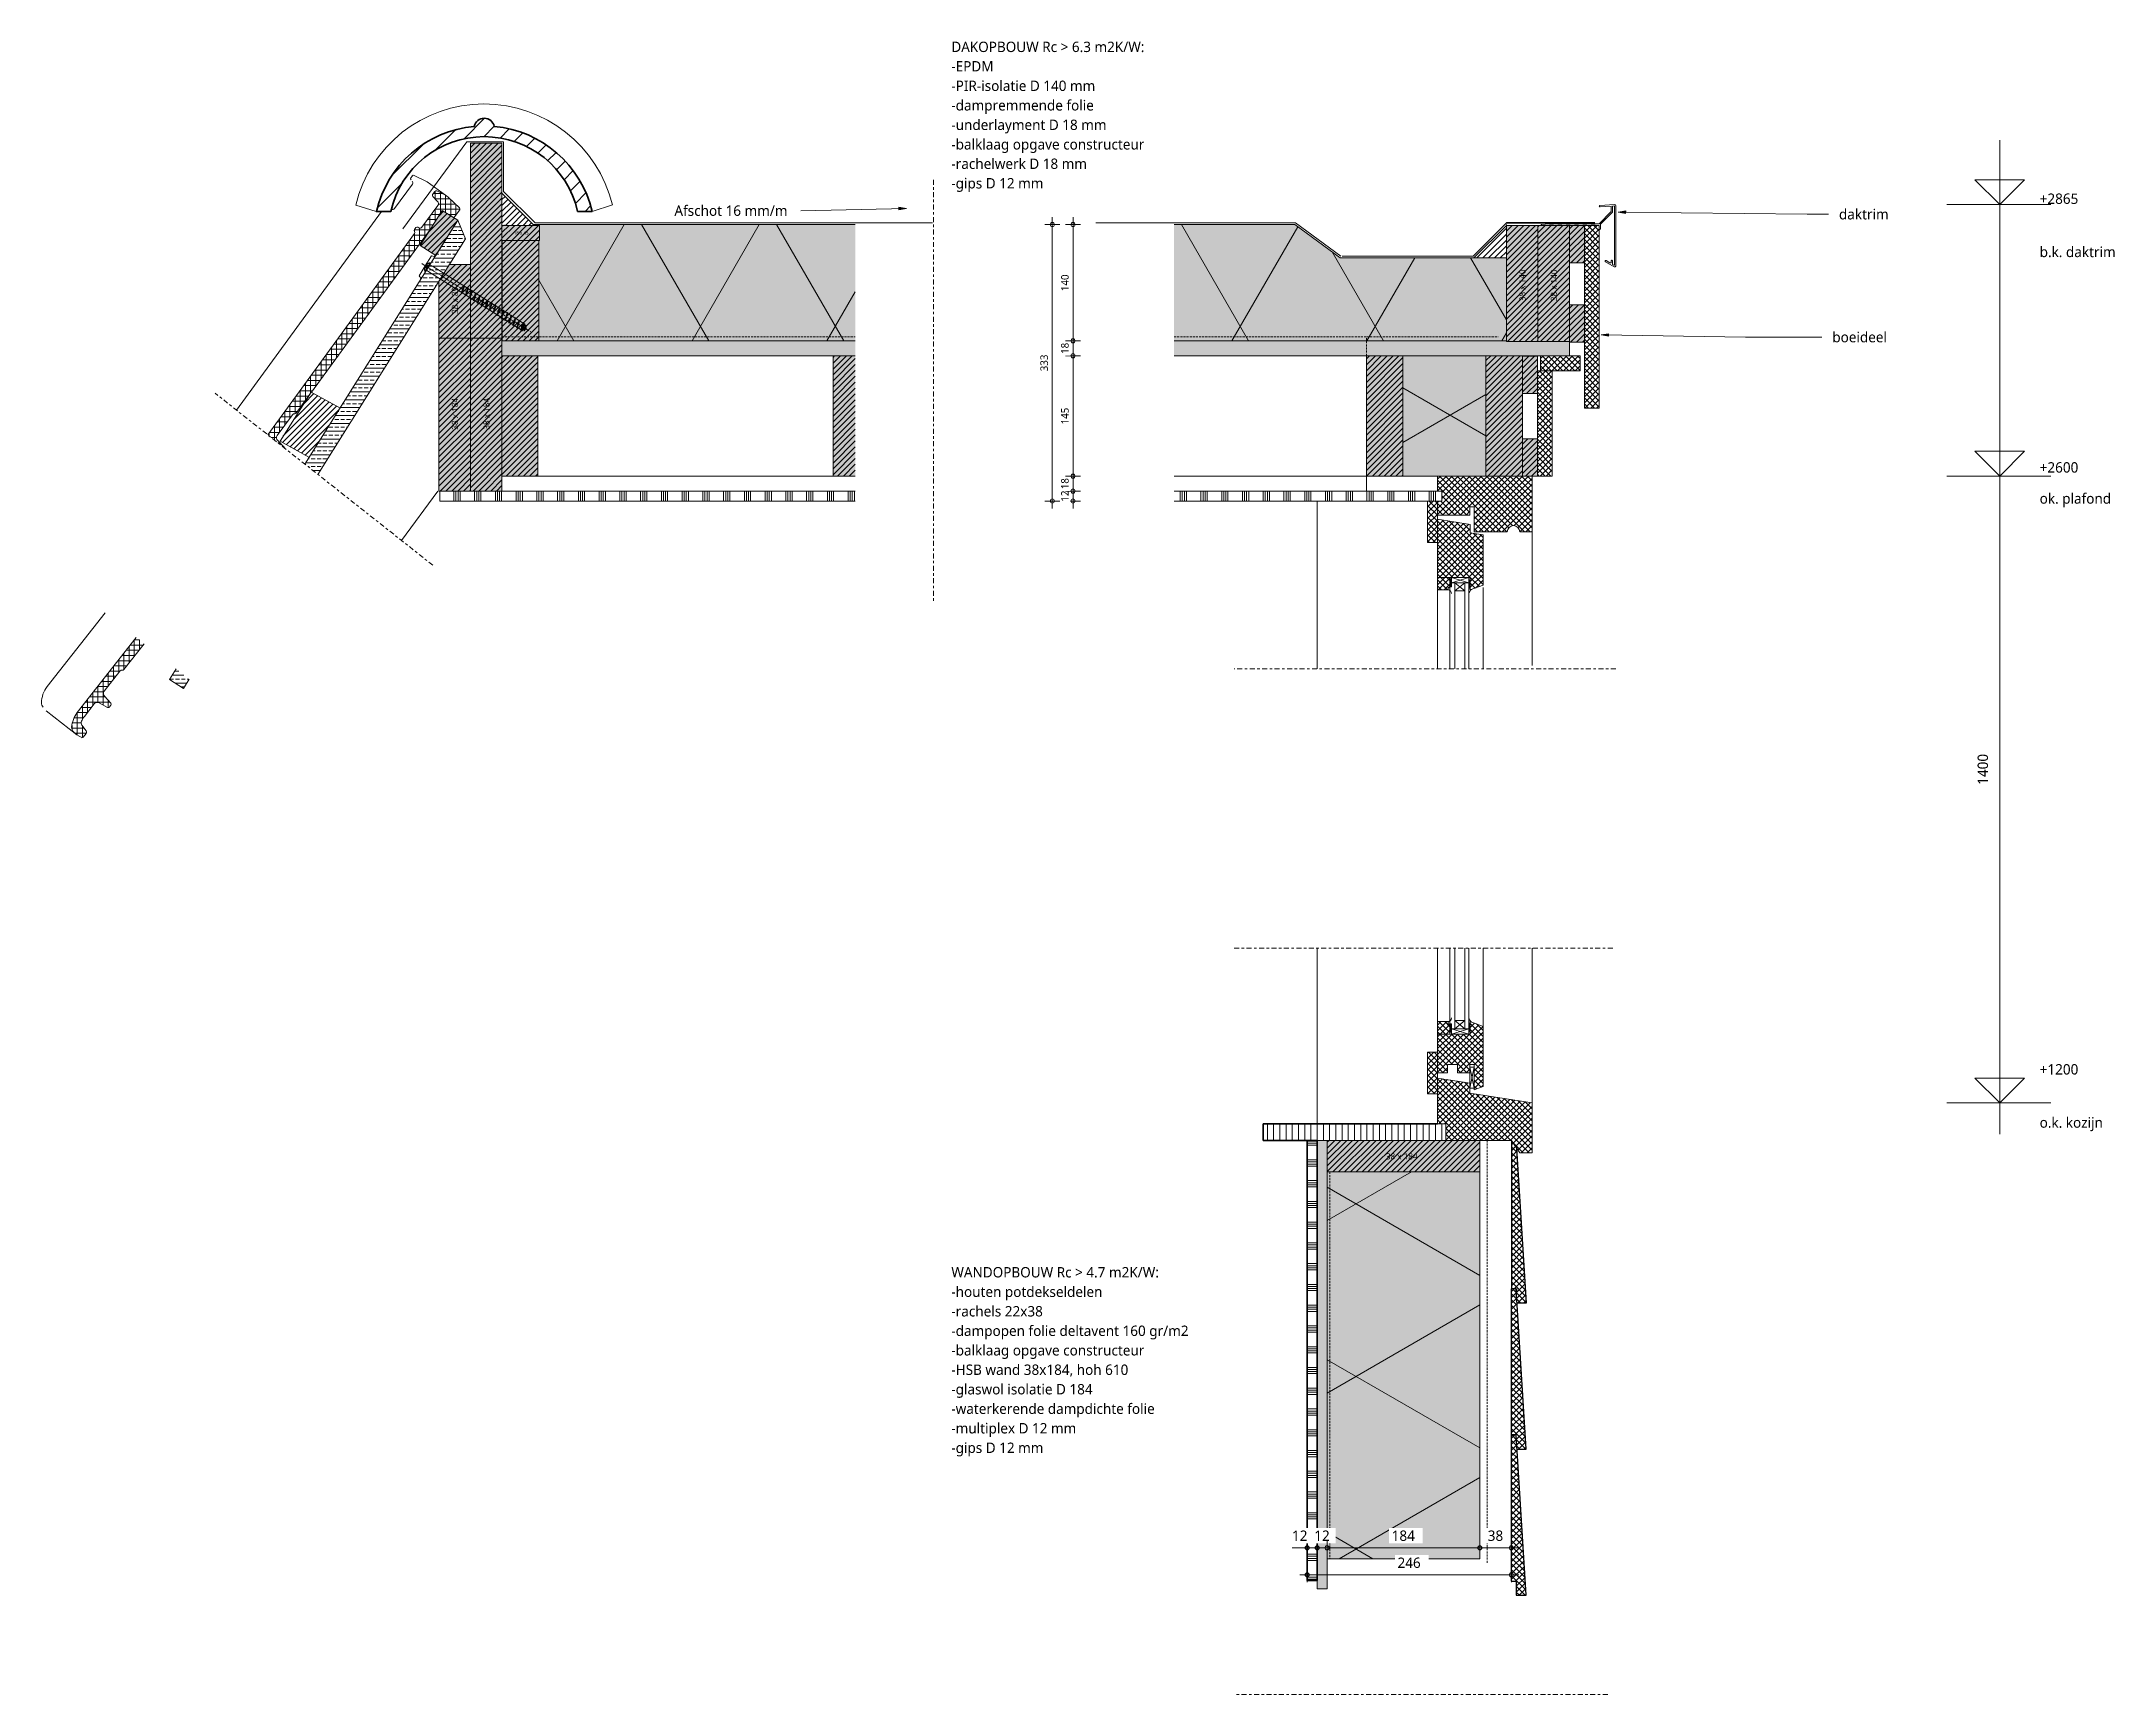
# Model space of a CAD drawing. Header units: millimetres. Extents: x 1813 to 34621, y -2347 to 13791.
# Drawn here: x 2738 to 5236, y 2999 to 4990 of the extents above; entities that cross this region are included whole.
import ezdxf

# ---------------------------------------------------------------- set-up
doc = ezdxf.new("R2010")
doc.units = ezdxf.units.MM
for name, pattern in [('MV_center', [15, 6, -3, 3, -3]), ('MV_hartlijn_staal', [6.6, 5, -0.8, 0, -0.8]), ('MV_hidden', [3.75, 2.5, -1.25])]:
    doc.linetypes.add(name, pattern=pattern)
for name, color, linetype, lineweight in [('A-ANNO-DIMS', 211, 'Continuous', 13), ('A-ANNO-DIMS-5', 211, 'Continuous', 13), ('A-ANNO-NOTE', 131, 'Continuous', 18), ('A-DETL', 90, 'Continuous', 13), ('A-DETL-GENF', 92, 'Continuous', 18), ('A-DETL-MEDM', 33, 'Continuous', 18), ('A-DETL-THIN', 151, 'Continuous', 18), ('G-ANNO-TEXT', 231, 'Continuous', 13)]:
    doc.layers.add(name, color=color, linetype=linetype, lineweight=lineweight)
doc.styles.add('Segoe UI', font='segoeui.ttf', dxfattribs={"height": 7.5})
doc.styles.add('Segoe UI_1', font='segoeui.ttf', dxfattribs={"height": 4})
doc.styles.add('Segoe UI_3', font='segoeui.ttf', dxfattribs={"height": 12.5})
doc.styles.add('Segoe UI_4', font='segoeui.ttf', dxfattribs={"height": 9})
doc.styles.add('Segoe UI_B', font='segoeui.ttf', dxfattribs={"height": 12.5})
doc.dimstyles.new('1_8_mm', dxfattribs={"dimscale": 304.8, "dimtxt": 9.426276, "dimasz": 0.016404, "dimexe": 0.029528, "dimexo": 0.0625, "dimgap": 0.008202, "dimtad": 1, "dimdec": 0, "dimzin": 0, "dimdsep": 46, "dimtxsty": 'Segoe UI_4', "dimblk1": 'DOTBLANK', "dimblk2": 'DOTBLANK', "dimsah": 1, "dimcen": 0.09, "dimdle": 0.029528, "dimazin": 0, "dimtfac": 1, "dimtdec": 4, "dimtix": 1, "dimtmove": 0, "dimatfit": 3, "dimfxl": 0.029528, "dimfxlon": 1, "dimtvp": 1, "dimtfill": 1, "dimtolj": 1, "dimtzin": 0, "dimarcsym": 2})
doc.dimstyles.new('2_5_mm', dxfattribs={"dimscale": 304.8, "dimtxt": 13.092049, "dimasz": 0.016404, "dimexe": 0.029528, "dimexo": 0.0625, "dimgap": 0.014764, "dimtad": 1, "dimdec": 0, "dimzin": 0, "dimdsep": 46, "dimtxsty": 'Segoe UI_3', "dimblk1": 'DOTBLANK', "dimblk2": 'DOTBLANK', "dimsah": 1, "dimcen": 0.09, "dimdle": 0.029528, "dimazin": 0, "dimtfac": 1, "dimtdec": 4, "dimtix": 1, "dimtmove": 1, "dimatfit": 3, "dimfxl": 0.029528, "dimfxlon": 1, "dimtvp": 1, "dimtfill": 1, "dimtolj": 1, "dimtzin": 0, "dimarcsym": 2})
doc.dimstyles.new('2_5_mm_1', dxfattribs={"dimscale": 304.8, "dimtxt": 13.092049, "dimasz": 0.016404, "dimexe": 0.029528, "dimexo": 0.0625, "dimgap": 0.014764, "dimtad": 1, "dimdec": 0, "dimzin": 0, "dimdsep": 46, "dimtxsty": 'Segoe UI_3', "dimblk1": 'DOTBLANK', "dimblk2": 'DOTBLANK', "dimsah": 1, "dimcen": 0.09, "dimdle": 0.029528, "dimazin": 0, "dimtfac": 1, "dimtdec": 4, "dimtix": 1, "dimtmove": 0, "dimatfit": 3, "dimfxl": 0.029528, "dimfxlon": 1, "dimtvp": 1, "dimtfill": 1, "dimtolj": 1, "dimtzin": 0, "dimarcsym": 2})
pattern_1 = [(45, (0, 0), (-3.535534, 3.535534), []), (135, (0, 0), (-3.535534, -3.535534), [])]
pattern_2 = [(0, (0, 0), (0, 9.476), []), (0, (0, 4.738), (0, 9.476), [4.738, -2.369])]
pattern_3 = [(0, (0, 0), (0, 6.25), []), (90, (0, 0), (-6.25, 4e-16), [])]
pattern_4 = [(45, (0, 0), (-3.535534, 3.535534), [])]

msp = doc.modelspace()

# ---------------------------------------------------------------- texts
at = {"layer": 'A-ANNO-NOTE', "lineweight": 13, "attachment_point": 1}
for s, insert, char_height, width, style in [('18 x 45', (3307.2, 4761), 4, 23.65, 'Segoe UI_1'), ('38 x 184', (4357.8, 3650.5), 7.5, 47.3, 'Segoe UI')]:
    msp.add_mtext(s, dxfattribs=dict(at, insert=insert, char_height=char_height, width=width, style=style))
at = {"layer": 'A-ANNO-NOTE', "lineweight": 13, "char_height": 7.5, "attachment_point": 1, "rotation": 90, "style": 'Segoe UI'}
for s, insert, width in [('38 x 140', (4518.5, 4676.7), 47.3), ('38 x 140', (4556.5, 4676.7), 47.3), ('38 x 89', (3232.6, 4661.3), 40.485), ('38 x 184', (3232.6, 4522), 47.3), ('38 x 184', (3270.6, 4522), 47.3)]:
    msp.add_mtext(s, dxfattribs=dict(at, insert=insert, width=width))
at = {"layer": 'G-ANNO-TEXT', "color": 7, "char_height": 12.5, "attachment_point": 1}
for s, insert, width, style in [('DAKOPBOUW Rc > 6.3 m2K/W:', (3834.3, 4989.3), 313.46, 'Segoe UI_B'), ('-EPDM', (3834.3, 4965.9), 65.338, 'Segoe UI_3'), ('-PIR-isolatie D 140 mm', (3834.3, 4942.4), 218.059, 'Segoe UI_3'), ('-dampremmende folie', (3834.3, 4918.9), 211.645, 'Segoe UI_3'), ('-underlayment D 18 mm', (3834.3, 4895.4), 231.688, 'Segoe UI_3'), ('-balklaag opgave constructeur', (3834.3, 4871.9), 284.599, 'Segoe UI_3'), ('-rachelwerk D 18 mm', (3834.3, 4848.5), 201.624, 'Segoe UI_3'), ('-gips D 12 mm                      ', (3834.3, 4825), 272.574, 'Segoe UI_3'), ('+2865', (5145.4, 4806.4), 60.928, 'Segoe UI_3'), ('Afschot 16 mm/m', (3500.7, 4792), 169.557, 'Segoe UI_3'), ('daktrim', (4903.6, 4787.7), 71.751, 'Segoe UI_3'), ('b.k. daktrim', (5145.4, 4742.3), 109.43, 'Segoe UI_3'), ('boeideel ', (4895.6, 4639.7), 81.371, 'Segoe UI_3'), ('+2600', (5145.4, 4482.8), 60.928, 'Segoe UI_3'), ('ok. plafond', (5145.4, 4445.3), 105.422, 'Segoe UI_3'), ('+1200', (5145.4, 3757.8), 60.928, 'Segoe UI_3'), ('o.k. kozijn', (5145.4, 3693.7), 92.595, 'Segoe UI_3'), ('WANDOPBOUW Rc > 4.7 m2K/W:', (3834.3, 3513.4), 337.911, 'Segoe UI_B'), ('-houten potdekseldelen', (3834.3, 3489.9), 224.873, 'Segoe UI_3'), ('-rachels 22x38', (3834.3, 3466.4), 135.485, 'Segoe UI_3'), ('-dampopen folie deltavent 160 gr/m2', (3834.3, 3442.9), 355.949, 'Segoe UI_3'), ('-balklaag opgave constructeur', (3834.3, 3419.4), 284.599, 'Segoe UI_3'), ('-HSB wand 38x184, hoh 610 ', (3834.3, 3396), 270.97, 'Segoe UI_3'), ('-glaswol isolatie D 184 ', (3834.3, 3372.5), 218.46, 'Segoe UI_3'), ('-waterkerende dampdichte folie', (3834.3, 3349), 300.633, 'Segoe UI_3'), ('-multiplex D 12 mm', (3834.3, 3325.5), 187.996, 'Segoe UI_3'), ('-gips D 12 mm', (3834.3, 3302), 140.295, 'Segoe UI_3')]:
    msp.add_mtext(s, dxfattribs=dict(at, insert=insert, width=width, style=style))

# ---------------------------------------------------------------- blocks, each defined once
blk = doc.blocks.new('42_isolatie - Type 1-4090455-Details Verbouwingen')
at = {"layer": 'A-DETL-GENF'}
blk.add_hatch(color=256, dxfattribs=at).paths.add_polyline_path([(0.3, -0.8), (0.3, -184.8), (466.3, -184.8), (466.3, -0.8), (109.6, -0.8)])
at = {"layer": 'A-DETL-GENF', "lineweight": 13}
h = blk.add_hatch(dxfattribs=at)
h.set_pattern_fill('FP_74', color=256, style=0, pattern_type=2)
h.set_pattern_definition([(300, (-2126.39, -181.76), (-155.885, -90), []), (240, (-2126.39, -181.76), (-155.885, 90), [])])
h.paths.add_polyline_path([(0.3, -0.8), (0.3, -184.8), (466.3, -184.8), (466.3, -0.8), (109.6, -0.8)])
at = {"layer": 'A-DETL-GENF'}
for p, q in [((466.3, -0.8), (0.3, -0.8)), ((0.3, -0.8), (0.3, -184.8)), ((0.3, -0.8), (0.3, -184.8)), ((466.3, -184.8), (466.3, -0.8)), ((0.3, -184.8), (466.3, -184.8)), ((0.3, -184.8), (466.3, -184.8))]:
    blk.add_line(p, q, dxfattribs=at)
blk = doc.blocks.new('42_isolatie - Type 1-4090462-Details Verbouwingen')
at = {"layer": 'A-DETL-GENF'}
h = blk.add_hatch(color=256, dxfattribs=at)
h.paths.add_polyline_path([(1171.2, 0.8), (1210.2, 0.8), (1210.2, 100.8), (1010.2, 100.8), (955.3, 140.8), (810, 140.8), (810, 0.8), (955.3, 0.8)])
h.paths.add_polyline_path([(425.8, 0.8), (425.8, 140.8), (38, 140.8), (39, 139.8), (45.3, 139.8), (45.3, 121.8), (0.3, 121.8), (0.3, 0.8), (0.6, 0.8), (0.6, 121.8), (44.6, 121.8), (44.6, 0.8), (262.9, 0.8)])
at = {"layer": 'A-DETL-GENF', "lineweight": 13}
h = blk.add_hatch(dxfattribs=at)
h.set_pattern_fill('FP_5', color=256, style=0, pattern_type=2)
h.set_pattern_definition([(60, (-857.8, 704), (-121.936, 70.4), []), (120, (-857.8, 704), (-121.936, -70.4), [])])
h.paths.add_polyline_path([(1171.2, 0.8), (1210.2, 0.8), (1210.2, 100.8), (1010.2, 100.8), (955.3, 140.8), (810, 140.8), (810, 0.8), (955.3, 0.8)])
h.paths.add_polyline_path([(425.8, 0.8), (425.8, 140.8), (38, 140.8), (39, 139.8), (45.3, 139.8), (45.3, 121.8), (0.3, 121.8), (0.3, 0.8), (0.6, 0.8), (0.6, 121.8), (44.6, 121.8), (44.6, 0.8), (262.9, 0.8)])
at = {"layer": 'A-DETL-GENF'}
for p, q in [((425.8, 140.8), (38, 140.8)), ((425.8, 140.8), (38, 140.8)), ((955.3, 140.8), (810, 140.8)), ((955.3, 140.8), (810, 140.8)), ((1210.2, 139.8), (1210.2, 140.8)), ((1210.2, 139.8), (1210.2, 140.8)), ((1210.2, 100.8), (1210.2, 139.8)), ((1210.2, 0.8), (1210.2, 100.8)), ((0.3, 72.5), (0.3, 0.8)), ((0.3, 0.8), (0.6, 0.8)), ((0.3, 0.8), (0.6, 0.8)), ((44.6, 0.8), (425.8, 0.8)), ((44.6, 0.8), (425.8, 0.8)), ((810, 0.8), (1210.2, 0.8)), ((810, 0.8), (1210.2, 0.8))]:
    blk.add_line(p, q, dxfattribs=at)
blk = doc.blocks.new('31 dubbel_glas - Type 1-4090463-Details Verbouwingen')
at = {"layer": 'A-DETL-GENF', "lineweight": 13}
for p, q in [((0, 0), (0, -21)), ((103.8, 0), (6.8, 0)), ((103.8, -5), (0, -5)), ((0, -5), (10, -17)), ((0, -17), (10, -5)), ((0, -17), (103.8, -17)), ((5.6, -23), (103.8, -23)), ((10, -17), (10, -5))]:
    blk.add_line(p, q, dxfattribs=at)
blk = doc.blocks.new('33 sparing - Type 1-4933729-Details Verbouwingen')
at = {"layer": 'A-DETL-GENF'}
for p, q in [((21, 0), (0, 0)), ((0, -6.4), (21, 0)), ((21, -6.4), (0, 0)), ((0, -3.2), (0, -6.4)), ((0, -6.4), (21, -6.4)), ((21, -6.4), (21, -4.8))]:
    blk.add_line(p, q, dxfattribs=at)
blk = doc.blocks.new('27 compri_daktrim - Type 1-V80-Details Verbouwingen')
at = {"layer": 'A-DETL-GENF', "lineweight": 13}
for p, q in [((-20, 48.5), (-20, -23.5)), ((-18.4, -23.4), (-18.4, 47.5)), ((-17.8, 49.8), (-7.4, 43.8)), ((-17.6, 47.9), (-15.9, 46.9)), ((-15.9, 46.9), (-15.9, 42.8)), ((-14.3, 42.8), (-14.3, 44.2)), ((-12.8, 45.1), (-8.2, 42.4)), ((-1.5, -1.5), (-1.5, 4.3)), ((-15.9, -23.3), (-18.4, -23.4)), ((-18.4, -25), (-0.8, -24.1)), ((-15.9, -16.3), (-15.9, -23.3)), ((-15.6, -15.6), (-1.5, -1.5)), ((0.3, -2), (-14.3, -16.6)), ((-14.3, -16.6), (-14.3, -23.2)), ((-14.3, -23.2), (-0.8, -22.5)), ((4.7, -2), (0.3, -2)), ((10, -1.6), (5, -1.6)), ((14.7, -2), (10.3, -2)), ((20, -1.6), (15, -1.6)), ((24.7, -2), (20.3, -2)), ((30, -1.6), (25, -1.6)), ((34.7, -2), (30.3, -2)), ((40, -1.6), (35, -1.6)), ((44.7, -2), (40.3, -2)), ((50, -1.6), (45, -1.6)), ((54.7, -2), (50.3, -2)), ((60, -1.6), (55, -1.6)), ((64.7, -2), (60.3, -2)), ((69.6, -1), (65, -1.6))]:
    blk.add_line(p, q, dxfattribs=at)
for centre, radius, start, end in [((-18.5, 48.5), 1.5, 60, 180), ((-17.9, 47.5), 0.5, 60, 180), ((-15.1, 42.8), 0.8, 180, 270), ((-15.1, 42.8), 0.8, 270, 0), ((-13.3, 44.2), 1, 60, 180), ((-7.8, 43.1), 0.8, 240, 0), ((-7.8, 43.1), 0.8, 0, 60), ((-0.7, 4.3), 0.75, 90, 180), ((-0.7, 4.3), 0.75, 360, 90), ((-18.5, -23.5), 1.5, 180, 273), ((-14.9, -16.3), 1, 135, 180), ((-0.8, -23.3), 0.8, 0, 93), ((-0.8, -23.3), 0.8, 273, 0), ((4.7, -1.7), 0.3, 270, 19.4712), ((10.3, -1.7), 0.3, 160.5288, 270), ((14.7, -1.7), 0.3, 270, 19.4712), ((20.3, -1.7), 0.3, 160.5288, 270), ((24.7, -1.7), 0.3, 270, 19.4712), ((30.3, -1.7), 0.3, 160.5288, 270), ((34.7, -1.7), 0.3, 270, 19.4712), ((40.3, -1.7), 0.3, 160.5288, 270), ((44.7, -1.7), 0.3, 270, 19.4712), ((50.3, -1.7), 0.3, 160.5288, 270), ((54.7, -1.7), 0.3, 270, 19.4712), ((60.3, -1.7), 0.3, 160.5288, 270), ((64.7, -1.7), 0.3, 270, 19.0321), ((69.5, -0.5), 0.5, 277.5401, 90)]:
    blk.add_arc(centre, radius, start, end, dxfattribs=at)
blk = doc.blocks.new('31 dubbel_glas - Type 1-4090465-Details Verbouwingen')
at = {"layer": 'A-DETL-GENF', "lineweight": 13}
for p, q in [((324.9, 0), (234.6, 0)), ((331.8, -21), (331.8, 0)), ((331.8, -5), (234.6, -5)), ((234.6, -17), (331.8, -17)), ((234.6, -23), (326.1, -23)), ((321.8, -5), (321.8, -17)), ((321.8, -17), (331.8, -5)), ((321.8, -5), (331.8, -17))]:
    blk.add_line(p, q, dxfattribs=at)
blk = doc.blocks.new('33 sparing - Type 1-V81-Details Verbouwingen')
at = {"layer": 'A-DETL-GENF'}
for p, q in [((0, 0), (0, -3.2)), ((21, 0), (0, 0)), ((0, -6.4), (21, 0)), ((21, -6.4), (0, 0)), ((21, -2.6), (21, 0)), ((0, -6.4), (21, -6.4))]:
    blk.add_line(p, q, dxfattribs=at)
blk = doc.blocks.new('NLRS_00_DI_maskeer - Type 1-4234380-Details Verbouwingen')
at = {"layer": 'A-DETL-GENF', "linetype": 'MV_center'}
blk.add_line((359, 0), (-100, 0), dxfattribs=at)
blk = doc.blocks.new('NLRS_00_DI_maskeer - Type 1-4235009-Details Verbouwingen')
at = {"layer": 'A-DETL-GENF', "linetype": 'MV_center'}
blk.add_line((-100, 0), (359.7, 0), dxfattribs=at)
blk = doc.blocks.new('NLRS_00_DI_maskeer - Type 1-4234379-Details Verbouwingen')
at = {"layer": 'A-DETL-GENF', "linetype": 'MV_center'}
blk.add_line((350, 0), (-100, 0), dxfattribs=at)
blk = doc.blocks.new('00 hout-rechthoekig - Vuren 44x145-4311500-Details Verbouwingen')
at = {"layer": 'A-DETL-GENF', "lineweight": 13}
blk.add_hatch(color=256, dxfattribs=at).paths.add_polyline_path([(0, 0), (145, 0), (145, 43.0625), (0, 43.0625)])
at = {"layer": 'A-DETL-MEDM', "lineweight": 13}
h = blk.add_hatch(dxfattribs=at)
h.set_pattern_fill('FP_135', color=256, style=0, pattern_type=2)
h.set_pattern_definition([(315, (-4466.04, 3336.072), (3.535534, 3.535534), [])])
h.paths.add_polyline_path([(0, 0), (145, 0), (145, 43.0625), (0, 43.0625)])
at = {"layer": 'A-DETL-MEDM'}
for p, q in [((0, 43.0625), (0, 0)), ((145, 0), (145, 43.0625)), ((145, 0), (145, 43.0625)), ((145, 0), (145, 43.0625)), ((0, 0), (145, 0))]:
    blk.add_line(p, q, dxfattribs=at)
blk = doc.blocks.new('00 hout-rechthoekig - Vuren 44x145-V82-Details Verbouwingen')
at = {"layer": 'A-DETL-GENF', "lineweight": 13}
blk.add_hatch(color=256, dxfattribs=at).paths.add_polyline_path([(0, 17.3), (145, 17.3), (145, 44), (0, 44)])
at = {"layer": 'A-DETL-MEDM', "lineweight": 13}
h = blk.add_hatch(dxfattribs=at)
h.set_pattern_fill('FP_136', color=256, style=0, pattern_type=2)
h.set_pattern_definition([(315, (-4466.04, 3735.774), (3.535534, 3.535534), [])])
h.paths.add_polyline_path([(0, 17.3), (145, 17.3), (145, 44), (0, 44)])
at = {"layer": 'A-DETL-MEDM'}
for p, q in [((145, 44), (0, 44)), ((0, 44), (0, 17.3)), ((145, 44), (0, 44)), ((145, 17.3), (145, 44)), ((145, 17.3), (145, 44)), ((145, 17.3), (145, 44))]:
    blk.add_line(p, q, dxfattribs=at)
blk = doc.blocks.new('00 hout-rechthoekig - Vuren 44x145-V83-Details Verbouwingen')
at = {"layer": 'A-DETL-GENF', "lineweight": 13}
blk.add_hatch(color=256, dxfattribs=at).paths.add_polyline_path([(0, 0), (145, 0), (145, 44), (0, 44)])
at = {"layer": 'A-DETL-MEDM', "lineweight": 13}
h = blk.add_hatch(dxfattribs=at)
h.set_pattern_fill('FP_137', color=256, style=0, pattern_type=2)
h.set_pattern_definition([(315, (-4466.039, 4522.259), (3.535534, 3.535534), [])])
h.paths.add_polyline_path([(0, 0), (145, 0), (145, 44), (0, 44)])
at = {"layer": 'A-DETL-MEDM'}
for p, q in [((145, 44), (0, 44)), ((0, 44), (0, 0)), ((145, 44), (0, 44)), ((145, 0), (145, 44)), ((145, 0), (145, 44)), ((145, 0), (145, 44)), ((0, 0), (45, 0)), ((45, 0), (99.6, 0)), ((99.6, 0), (144.6, 0)), ((144.6, 0), (145, 0))]:
    blk.add_line(p, q, dxfattribs=at)
blk = doc.blocks.new('00 hout-rechthoekig - SLS 38x140-4311501-Details Verbouwingen')
at = {"layer": 'A-DETL-GENF', "lineweight": 13}
blk.add_hatch(color=256, dxfattribs=at).paths.add_polyline_path([(140, 38), (0, 38), (0, 0), (140, 0)])
at = {"layer": 'A-DETL-MEDM', "lineweight": 13}
h = blk.add_hatch(dxfattribs=at)
h.set_pattern_fill('FP_138', color=256, style=0, pattern_type=2)
h.set_pattern_definition([(135, (4768.039, -4540.899), (-3.535534, -3.535534), [])])
h.paths.add_polyline_path([(140, 38), (0, 38), (0, 0), (140, 0)])
at = {"layer": 'A-DETL-MEDM'}
for p, q in [((45, 38), (0, 38)), ((0, 38), (0, 0)), ((45, 38), (0, 38)), ((95.5, 38), (45, 38)), ((95.5, 38), (45, 38)), ((140, 38), (95.5, 38)), ((140, 38), (95.5, 38)), ((140, 0), (140, 38)), ((140, 0), (140, 38)), ((140, 0), (140, 38)), ((0, 0), (140, 0))]:
    blk.add_line(p, q, dxfattribs=at)
blk = doc.blocks.new('00 hout-rechthoekig - SLS 38x140-V84-Details Verbouwingen')
at = {"layer": 'A-DETL-GENF', "lineweight": 13}
blk.add_hatch(color=256, dxfattribs=at).paths.add_polyline_path([(140, 38), (0, 38), (0, 0), (140, 0)])
at = {"layer": 'A-DETL-MEDM', "lineweight": 13}
h = blk.add_hatch(dxfattribs=at)
h.set_pattern_fill('FP_139', color=256, style=0, pattern_type=2)
h.set_pattern_definition([(135, (4768.039, -4502.899), (-3.535534, -3.535534), [])])
h.paths.add_polyline_path([(140, 38), (0, 38), (0, 0), (140, 0)])
at = {"layer": 'A-DETL-MEDM'}
for p, q in [((140, 38), (0, 38)), ((0, 38), (0, 0)), ((140, 38), (0, 38)), ((140, 0), (140, 38)), ((140, 0), (140, 38)), ((140, 0), (140, 38)), ((0, 0), (39, 0)), ((39, 0), (140, 0))]:
    blk.add_line(p, q, dxfattribs=at)
blk = doc.blocks.new('00 hout-rechthoekig - Vuren Gewolmaniseerd 18x45-4311502-Details Verbouwingen')
at = {"layer": 'A-DETL-GENF', "lineweight": 13}
blk.add_hatch(color=256, dxfattribs=at).paths.add_polyline_path([(0, 0), (45, 0), (45, 18), (0, 18)])
at = {"layer": 'A-DETL-MEDM', "lineweight": 13}
h = blk.add_hatch(dxfattribs=at)
h.set_pattern_fill('FP_140', color=256, style=0, pattern_type=2)
h.set_pattern_definition([(315, (-4627.529, 4596.899), (3.535534, 3.535534), [])])
h.paths.add_polyline_path([(0, 0), (45, 0), (45, 18), (0, 18)])
at = {"layer": 'A-DETL-MEDM'}
for p, q in [((45, 18), (0, 18)), ((0, 18), (0, 0)), ((45, 18), (0, 18)), ((0, 0), (45, 0)), ((45, 0), (45, 18)), ((45, 0), (45, 18)), ((45, 0), (45, 18))]:
    blk.add_line(p, q, dxfattribs=at)
blk = doc.blocks.new('00 hout-rechthoekig - Vuren Gewolmaniseerd 18x45-V85-Details Verbouwingen')
at = {"layer": 'A-DETL-GENF', "lineweight": 13}
blk.add_hatch(color=256, dxfattribs=at).paths.add_polyline_path([(0, 0), (45, 0), (45, 18), (0, 18)])
at = {"layer": 'A-DETL-MEDM', "lineweight": 13}
h = blk.add_hatch(dxfattribs=at)
h.set_pattern_fill('FP_141', color=256, style=0, pattern_type=2)
h.set_pattern_definition([(315, (-4723.039, 4596.899), (3.535534, 3.535534), [])])
h.paths.add_polyline_path([(0, 0), (45, 0), (45, 18), (0, 18)])
at = {"layer": 'A-DETL-MEDM'}
for p, q in [((45, 18), (0, 18)), ((0, 18), (0, 0)), ((45, 18), (0, 18)), ((0, 0), (45, 0)), ((45, 0), (45, 18)), ((45, 0), (45, 18)), ((45, 0), (45, 18))]:
    blk.add_line(p, q, dxfattribs=at)
blk = doc.blocks.new('00 hout-rechthoekig - Vuren Gewolmaniseerd 18x45-V86-Details Verbouwingen')
at = {"layer": 'A-DETL-GENF', "lineweight": 13}
blk.add_hatch(color=256, dxfattribs=at).paths.add_polyline_path([(0, 0), (45, 0), (45, 18), (0, 18)])
at = {"layer": 'A-DETL-MEDM', "lineweight": 13}
h = blk.add_hatch(dxfattribs=at)
h.set_pattern_fill('FP_142', color=256, style=0, pattern_type=2)
h.set_pattern_definition([(315, (-4565.634, 4540.259), (3.535534, 3.535534), [])])
h.paths.add_polyline_path([(0, 0), (45, 0), (45, 18), (0, 18)])
at = {"layer": 'A-DETL-MEDM'}
for p, q in [((45, 18), (0, 18)), ((0, 18), (0, 0)), ((45, 18), (0, 18)), ((0, 0), (45, 0)), ((45, 0), (45, 18)), ((45, 0), (45, 18)), ((45, 0), (45, 18))]:
    blk.add_line(p, q, dxfattribs=at)
blk = doc.blocks.new('00 hout-rechthoekig - Vuren Gewolmaniseerd 18x45-V87-Details Verbouwingen')
at = {"layer": 'A-DETL-GENF', "lineweight": 13}
blk.add_hatch(color=256, dxfattribs=at).paths.add_polyline_path([(0, 0), (45, 0), (45, 18), (0, 18)])
at = {"layer": 'A-DETL-MEDM', "lineweight": 13}
h = blk.add_hatch(dxfattribs=at)
h.set_pattern_fill('FP_143', color=256, style=0, pattern_type=2)
h.set_pattern_definition([(315, (-4466.039, 4540.274), (3.535534, 3.535534), [])])
h.paths.add_polyline_path([(0, 0), (45, 0), (45, 18), (0, 18)])
at = {"layer": 'A-DETL-MEDM'}
for p, q in [((45, 18), (0, 18)), ((0, 18), (0, 0)), ((45, 18), (0, 18)), ((0, 0), (45, 0)), ((45, 0), (45, 18)), ((45, 0), (45, 18)), ((45, 0), (45, 18))]:
    blk.add_line(p, q, dxfattribs=at)
blk = doc.blocks.new('42_isolatie - Type 1-4090469-Details Verbouwingen')
at = {"layer": 'A-DETL-GENF'}
blk.add_hatch(color=256, dxfattribs=at).paths.add_polyline_path([(0.3, 0.8), (145.3, 0.8), (145.3, 100.8), (0.3, 100.8)])
at = {"layer": 'A-DETL-GENF', "lineweight": 13}
h = blk.add_hatch(dxfattribs=at)
h.set_pattern_fill('FP_51', color=256, style=0, pattern_type=2)
h.set_pattern_definition([(60, (0, 0), (-87.295, 50.4), []), (120, (0, 0), (-87.295, -50.4), [])])
h.paths.add_polyline_path([(0.3, 0.8), (145.3, 0.8), (145.3, 100.8), (0.3, 100.8)])
at = {"layer": 'A-DETL-GENF'}
for p, q in [((145.3, 100.8), (0.3, 100.8)), ((0.3, 100.8), (0.3, 0.8)), ((0.3, 100.8), (0.3, 0.8)), ((145.3, 0.8), (145.3, 100.8)), ((145.3, 0.8), (145.3, 100.8)), ((0.3, 0.8), (145.3, 0.8)), ((0.3, 0.8), (145.3, 0.8))]:
    blk.add_line(p, q, dxfattribs=at)
blk = doc.blocks.new('00 hout-rechthoekig - Vuren 44x145-V88-Details Verbouwingen')
at = {"layer": 'A-DETL-GENF', "lineweight": 13}
blk.add_hatch(color=256, dxfattribs=at).paths.add_polyline_path([(0, 0), (145, 0), (145, 44), (0, 44)])
at = {"layer": 'A-DETL-MEDM', "lineweight": 13}
h = blk.add_hatch(dxfattribs=at)
h.set_pattern_fill('FP_144', color=256, style=0, pattern_type=2)
h.set_pattern_definition([(315, (-4466.039, 4378.259), (3.535534, 3.535534), [])])
h.paths.add_polyline_path([(0, 0), (145, 0), (145, 44), (0, 44)])
at = {"layer": 'A-DETL-MEDM'}
for p, q in [((145, 44), (0, 44)), ((0, 44), (0, 0)), ((145, 44), (0, 44)), ((145, 0), (145, 44)), ((145, 0), (145, 44)), ((145, 0), (145, 44)), ((0, 0), (145, 0))]:
    blk.add_line(p, q, dxfattribs=at)
blk = doc.blocks.new('00 hout-rechthoekig - SLS 38x184-4311503-Details Verbouwingen')
at = {"layer": 'A-DETL-GENF', "lineweight": 13}
blk.add_hatch(color=256, dxfattribs=at).paths.add_polyline_path([(0, 38), (0, 0), (184, 0), (184, 38)])
at = {"layer": 'A-DETL-MEDM', "lineweight": 13}
h = blk.add_hatch(dxfattribs=at)
h.set_pattern_fill('FP_145', color=256, style=0, pattern_type=2)
h.set_pattern_definition([(225, (4471.048, 3666.039), (3.535534, -3.535534), [])])
h.paths.add_polyline_path([(0, 38), (0, 0), (184, 0), (184, 38)])
at = {"layer": 'A-DETL-MEDM'}
for p, q in [((184, 38), (0, 38)), ((0, 38), (0, 0)), ((184, 38), (0, 38)), ((184, 0), (184, 38)), ((184, 0), (184, 38)), ((184, 0), (184, 38)), ((0, 0), (184, 0))]:
    blk.add_line(p, q, dxfattribs=at)
blk = doc.blocks.new('00 hout-rechthoekig - Vuren Gewolmaniseerd 22x50-V89-Details Verbouwingen')
at = {"layer": 'A-DETL-GENF', "lineweight": 13}
blk.add_hatch(color=256, dxfattribs=at).paths.add_polyline_path([(0, -22), (50, -22), (50, 0), (0, 0)])
at = {"layer": 'A-DETL-MEDM', "lineweight": 13}
h = blk.add_hatch(dxfattribs=at)
h.set_pattern_fill('FP_146', color=256, style=0, pattern_type=2)
h.set_pattern_definition([(347.125, (-5715.989, 182.942), (1.114124, 4.8742926), [])])
h.paths.add_polyline_path([(0, -22), (50, -22), (50, 0), (0, 0)])
at = {"layer": 'A-DETL-MEDM'}
for p, q in [((0, 0), (50, 0)), ((0, -22), (0, 0)), ((50, 0), (50, -22)), ((50, 0), (50, -22)), ((50, 0), (50, -22)), ((50, -22), (0, -22)), ((50, -22), (0, -22))]:
    blk.add_line(p, q, dxfattribs=at)
blk = doc.blocks.new('00 hout-rechthoekig - SLS 38x184-4082186-Details Verbouwingen')
at = {"layer": 'A-DETL-GENF', "lineweight": 13}
blk.add_hatch(color=256, dxfattribs=at).paths.add_polyline_path([(0, 0), (0, -38), (184, -38), (184, 0), (109.7, 0)])
at = {"layer": 'A-DETL-MEDM', "lineweight": 13}
h = blk.add_hatch(dxfattribs=at)
h.set_pattern_fill('FP_147', color=256, style=0, pattern_type=2)
h.set_pattern_definition([(315, (-4448.074, 3217.009), (3.535534, 3.535534), [])])
h.paths.add_polyline_path([(0, 0), (0, -38), (184, -38), (184, 0), (109.7, 0)])
at = {"layer": 'A-DETL-MEDM'}
for p, q in [((0, 0), (184, 0)), ((0, -38), (0, 0)), ((184, 0), (184, -38)), ((184, 0), (184, -38)), ((184, 0), (184, -38)), ((184, -38), (0, -38)), ((184, -38), (0, -38))]:
    blk.add_line(p, q, dxfattribs=at)
blk = doc.blocks.new('00 hout-rechthoekig - SLS 38x184-V90-Details Verbouwingen')
at = {"layer": 'A-DETL-GENF', "lineweight": 13}
blk.add_hatch(color=256, dxfattribs=at).paths.add_polyline_path([(0, 0), (0, -38), (184, -38), (184, 0), (109.7, 0)])
at = {"layer": 'A-DETL-MEDM', "lineweight": 13}
h = blk.add_hatch(dxfattribs=at)
h.set_pattern_fill('FP_148', color=256, style=0, pattern_type=2)
h.set_pattern_definition([(315, (-4448.074, 3255.009), (3.535534, 3.535534), [])])
h.paths.add_polyline_path([(0, 0), (0, -38), (184, -38), (184, 0), (109.7, 0)])
at = {"layer": 'A-DETL-MEDM'}
for p, q in [((0, 0), (184, 0)), ((0, -38), (0, 0)), ((184, 0), (184, -38)), ((184, 0), (184, -38)), ((184, 0), (184, -38)), ((184, -38), (0, -38)), ((184, -38), (0, -38))]:
    blk.add_line(p, q, dxfattribs=at)
blk = doc.blocks.new('47 dakpan OVH-pan_ver - nokvorst-V91-Details Verbouwingen')
at = {"layer": 'A-DETL-GENF', "lineweight": 13}
h = blk.add_hatch(dxfattribs=at)
h.set_pattern_fill('FP_149', color=256, style=0, pattern_type=2)
h.set_pattern_definition([(45, (-3271.387, -4849.573), (-10.6066, 10.6066), [])])
h.paths.add_polyline_path([(-112.4, -64.7), (-109.9, -55.5), (-106.7, -46.7), (-102.8, -38.2), (-98.3, -29.9), (-93, -22.1), (-87.1, -14.7), (-80.7, -7.8), (-73.7, -1.5), (-66.2, 4.2), (-58.3, 9.3), (-50, 13.8), (-41.3, 17.5), (-32.4, 20.6), (-23.2, 22.9), (-14, 24.4), (-4.6, 25.2), (4.9, 25.2), (14.3, 24.4), (23.5, 22.9), (32.7, 20.6), (41.6, 17.6), (50.3, 13.8), (58.6, 9.3), (66.5, 4.3), (74, -1.5), (81, -7.8), (87.4, -14.7), (93.3, -22.1), (98.6, -29.9), (103.1, -38.2), (107, -46.7), (110.2, -55.5), (112.7, -64.7), (130.2, -64.7), (127.1, -53.9), (123.2, -43.5), (118.6, -33.5), (113, -23.9), (106.7, -14.8), (99.6, -6.2), (91.9, 1.8), (83.5, 9.1), (74.5, 15.6), (65.1, 21.4), (55.1, 26.4), (44.8, 30.6), (34.3, 33.8), (23.4, 36.2), (12.3, 37.7), (11.3, 40.6), (9.6, 43.1), (7.3, 45.2), (4.6, 46.6), (1.7, 47.4), (-1.4, 47.4), (-4.3, 46.6), (-7, 45.2), (-9.3, 43.1), (-11, 40.6), (-12, 37.7), (-23.1, 36.2), (-34, 33.8), (-44.5, 30.6), (-54.8, 26.4), (-64.7, 21.4), (-74.2, 15.6), (-83.2, 9.1), (-91.6, 1.8), (-99.3, -6.2), (-106.4, -14.8), (-112.7, -23.9), (-118.3, -33.5), (-122.9, -43.5), (-126.8, -53.9), (-129.8, -64.7)])
at = {"layer": 'A-DETL-GENF'}
for p, q in [((-129.8, -64.7), (-154.6, -57.2)), ((154.6, -56.8), (130.2, -64.7))]:
    blk.add_line(p, q, dxfattribs=at)
at = {"layer": 'A-DETL-GENF', "lineweight": 35}
for p, q in [((-129.8, -64.7), (-112.4, -64.7)), ((112.7, -64.7), (130.2, -64.7))]:
    blk.add_line(p, q, dxfattribs=at)
at = {"layer": 'A-DETL-GENF'}
blk.add_arc((0, -94.3), 159, 13.6225, 166.5132, dxfattribs=at)
at = {"layer": 'A-DETL-GENF', "lineweight": 35}
for centre, radius, start, end in [((0.2, -95.3), 133.5, 95.2191, 166.7822), ((0.2, -90), 115.3, 12.6804, 167.321), ((0.2, 35), 12.4, 12.5576, 167.4424), ((0.2, -95.3), 133.5, 13.2191, 84.7809)]:
    blk.add_arc(centre, radius, start, end, dxfattribs=at)
blk = doc.blocks.new('00 hout-rechthoekig - SLS 38x235-4311504-Details Verbouwingen')
at = {"layer": 'A-DETL-GENF', "lineweight": 13}
blk.add_hatch(color=256, dxfattribs=at).paths.add_polyline_path([(0, -38), (235, -38), (235, 0), (0, 0), (0, -18.7)])
at = {"layer": 'A-DETL-MEDM', "lineweight": 13}
h = blk.add_hatch(dxfattribs=at)
h.set_pattern_fill('FP_150', color=256, style=0, pattern_type=2)
h.set_pattern_definition([(315, (-4632.074, 3255.036), (3.535534, 3.535534), [])])
h.paths.add_polyline_path([(0, -38), (235, -38), (235, 0), (0, 0), (0, -18.7)])
at = {"layer": 'A-DETL-MEDM'}
for p, q in [((0, 0), (89, 0)), ((0, -38), (0, 0)), ((89, 0), (235, 0)), ((235, 0), (235, -38)), ((235, 0), (235, -38)), ((235, 0), (235, -38)), ((118, -38), (0, -38)), ((118, -38), (0, -38)), ((136, -38), (118, -38)), ((136, -38), (118, -38)), ((235, -38), (136, -38)), ((235, -38), (136, -38))]:
    blk.add_line(p, q, dxfattribs=at)
blk = doc.blocks.new('00 hout-rechthoekig - Vuren 44x121-4311505-Details Verbouwingen')
at = {"layer": 'A-DETL-GENF', "lineweight": 13}
blk.add_hatch(color=256, dxfattribs=at).paths.add_polyline_path([(0, 0), (121, 0), (121, 44), (0, 44)])
at = {"layer": 'A-DETL-MEDM', "lineweight": 13}
h = blk.add_hatch(dxfattribs=at)
h.set_pattern_fill('FP_151', color=256, style=0, pattern_type=2)
h.set_pattern_definition([(315, (-4629.04, 3337.331), (3.535534, 3.535534), [])])
h.paths.add_polyline_path([(0, 0), (121, 0), (121, 44), (0, 44)])
at = {"layer": 'A-DETL-MEDM'}
for p, q in [((121, 44), (0, 44)), ((0, 44), (0, 0)), ((121, 44), (0, 44)), ((121, 0), (121, 44)), ((121, 0), (121, 44)), ((121, 0), (121, 44)), ((0, 0), (121, 0))]:
    blk.add_line(p, q, dxfattribs=at)
blk = doc.blocks.new('00 hout-rechthoekig - SLS 38x89-4082180-Details Verbouwingen')
at = {"layer": 'A-DETL-GENF', "lineweight": 13}
blk.add_hatch(color=256, dxfattribs=at).paths.add_polyline_path([(0, -32.2), (0, -38), (89, -38), (89, -12.9), (68.4, 0), (0, 0)])
at = {"layer": 'A-DETL-MEDM', "lineweight": 13}
h = blk.add_hatch(dxfattribs=at)
h.set_pattern_fill('FP_152', color=256, style=0, pattern_type=2)
h.set_pattern_definition([(315, (-4632.074, 3217.036), (3.535534, 3.535534), [])])
h.paths.add_polyline_path([(0, -32.2), (0, -38), (89, -38), (89, -12.9), (68.4, 0), (0, 0)])
at = {"layer": 'A-DETL-MEDM'}
for p, q in [((0, 0), (68.4, 0)), ((0, -38), (0, 0)), ((89, -12.9), (89, -38)), ((89, -12.9), (89, -38)), ((89, -12.9), (89, -38)), ((89, -38), (0, -38)), ((89, -38), (0, -38))]:
    blk.add_line(p, q, dxfattribs=at)
blk = doc.blocks.new('28 schroeven 2D - Tellerkop-schroef 10_0x140mm-4090057-Details Verbouwingen')
at = {"layer": 'A-DETL-GENF', "lineweight": 5}
for p, q in [((-16, 0), (-16, 1)), ((-16, 1), (-15, 1)), ((-14.2, 4), (0, 4)), ((-6, 1), (6, 1)), ((-6, 0), (-6, 1)), ((6, 0), (-6, 0)), ((-4, -3.6), (-4, 0)), ((-1.8, 3), (-1.8, 1.3)), ((-1.8, 1.3), (1.8, 1.3)), ((2, 3), (-1.7, 3)), ((-1.6, 3), (-1.6, 1.3)), ((-0.7, 3), (-0.7, 1.3)), ((-0.3, 3), (-0.3, 1.3)), ((14.2, 4), (0, 4)), ((0.3, 3), (0.3, 1.3)), ((0.7, 3), (0.7, 1.3)), ((1.6, 3), (1.6, 1.3)), ((1.8, 3), (1.8, 1.3)), ((4, -3.6), (4, 0)), ((6, 1), (6, 0)), ((16, 1), (15, 1)), ((16, 0), (16, 1)), ((-16, 0), (16, 0)), ((-4, -3.6), (-4, -135)), ((4, -135), (4, -3.6)), ((5, -48.3), (-5, -50.6)), ((4.3, -49), (5, -48.3)), ((-5, -50.6), (-4.3, -50)), ((5, -53.9), (-5, -56.3)), ((-5, -56.3), (-4.3, -55.6)), ((5, -59.5), (-5, -61.9)), ((-5, -61.9), (-4.3, -61.2)), ((5, -65.2), (-5, -67.5)), ((-5, -67.5), (-4.3, -66.9)), ((5, -70.8), (-5, -73.1)), ((-5, -73.1), (-4.3, -72.5)), ((4.3, -54.6), (5, -53.9)), ((4.3, -60.2), (5, -59.5)), ((4.3, -65.8), (5, -65.2)), ((4.3, -71.4), (5, -70.8)), ((5, -76.4), (-5, -78.7)), ((-5, -78.7), (-4.3, -78.1)), ((5, -82), (-5, -84.3)), ((-5, -84.3), (-4.3, -83.7)), ((5, -87.6), (-5, -90)), ((-5, -90), (-4.3, -89.3)), ((5, -93.2), (-5, -95.6)), ((-5, -95.6), (-4.3, -94.9)), ((5, -98.9), (-5, -101.2)), ((4.3, -77), (5, -76.4)), ((4.3, -82.7), (5, -82)), ((4.3, -88.3), (5, -87.6)), ((4.3, -93.9), (5, -93.2)), ((4.3, -99.5), (5, -98.9)), ((-5, -101.2), (-4.3, -100.6)), ((5, -104.5), (-5, -106.8)), ((-5, -106.8), (-4.3, -106.2)), ((5, -110.1), (-5, -112.4)), ((-5, -112.4), (-4.3, -111.8)), ((5, -115.7), (-5, -118)), ((-5, -118), (-4.3, -117.4)), ((5, -121.3), (-5, -123.7)), ((-5, -123.7), (-4.3, -123)), ((4.3, -105.1), (5, -104.5)), ((4.3, -110.7), (5, -110.1)), ((4.3, -116.4), (5, -115.7)), ((4.3, -122), (5, -121.3)), ((5, -126.9), (-5, -129.3)), ((-5, -129.3), (-4.3, -128.6)), ((5, -132.6), (-5, -134.9)), ((-5, -134.9), (-4.3, -134.3)), ((4.3, -134.7), (-4.3, -136.7)), ((-4.3, -136.7), (-3.5, -136)), ((-4, -135), (0, -140)), ((3.5, -137.1), (-3.5, -138.7)), ((-3.5, -138.7), (-2.8, -138.1)), ((0, -140), (4, -135)), ((2.8, -137.7), (3.5, -137.1)), ((3.5, -135.3), (4.3, -134.7)), ((4.3, -127.6), (5, -126.9)), ((4.3, -133.2), (5, -132.6))]:
    blk.add_line(p, q, dxfattribs=at)
at = {"layer": 'A-DETL-GENF'}
for p, q in [((-4, -3.6), (-4, 0)), ((4, -3.6), (4, 0))]:
    blk.add_line(p, q, dxfattribs=at)
at = {"layer": 'A-DETL-GENF', "linetype": 'MV_hartlijn_staal', "lineweight": 13}
blk.add_line((0, 9.1), (0, -145.9), dxfattribs=at)
at = {"layer": 'A-DETL-GENF', "lineweight": 5}
for centre, radius, start, end in [((-6.8, 0.4), 8.23, 154.1259, 175.8741), ((-2.2, -1.6), 4.66, 83.0781, 145.5381), ((2.2, -1.6), 4.66, 34.4619, 96.9219), ((6.8, 0.4), 8.23, 4.1259, 25.8741)]:
    blk.add_arc(centre, radius, start, end, dxfattribs=at)
for points in [[(-5, -50.6), (-3.5, -51.2), (4.3, -49)], [(-4.3, -50), (4.4, -47.7), (5, -48.3)], [(-5, -56.3), (-3.5, -56.8), (4.3, -54.6)], [(-5, -61.9), (-3.5, -62.4), (4.3, -60.2)], [(-5, -67.5), (-3.5, -68), (4.3, -65.8)], [(-5, -73.1), (-3.5, -73.7), (4.3, -71.4)], [(-4.3, -55.6), (4.4, -53.4), (5, -53.9)], [(-4.3, -61.2), (4.4, -59), (5, -59.5)], [(-4.3, -66.9), (4.4, -64.6), (5, -65.2)], [(-4.3, -72.5), (4.4, -70.2), (5, -70.8)], [(-5, -78.7), (-3.5, -79.3), (4.3, -77)], [(-5, -84.3), (-3.5, -84.9), (4.3, -82.7)], [(-5, -90), (-3.5, -90.5), (4.3, -88.3)], [(-5, -95.6), (-3.5, -96.1), (4.3, -93.9)], [(-5, -101.2), (-3.5, -101.8), (4.3, -99.5)], [(-4.3, -78.1), (4.4, -75.8), (5, -76.4)], [(-4.3, -83.7), (4.4, -81.4), (5, -82)], [(-4.3, -89.3), (4.4, -87.1), (5, -87.6)], [(-4.3, -94.9), (4.4, -92.7), (5, -93.2)], [(-4.3, -100.6), (4.4, -98.3), (5, -98.9)], [(-5, -106.8), (-3.5, -107.4), (4.3, -105.1)], [(-5, -112.4), (-3.5, -113), (4.3, -110.7)], [(-5, -118), (-3.5, -118.6), (4.3, -116.4)], [(-5, -123.7), (-3.5, -124.2), (4.3, -122)], [(-4.3, -106.2), (4.4, -103.9), (5, -104.5)], [(-4.3, -111.8), (4.4, -109.5), (5, -110.1)], [(-4.3, -117.4), (4.4, -115.1), (5, -115.7)], [(-4.3, -123), (4.4, -120.8), (5, -121.3)], [(-5, -129.3), (-3.5, -129.8), (4.3, -127.6)], [(-5, -134.9), (-3.5, -135.5), (4.3, -133.2)], [(-4.3, -128.6), (4.4, -126.4), (5, -126.9)], [(-4.3, -134.3), (4.4, -132), (5, -132.6)], [(-4.3, -136.7), (-3, -137.1), (3.5, -135.3)], [(-3.5, -136), (3.7, -134.2), (4.3, -134.7)], [(-3.5, -138.7), (-2.5, -139.1), (2.8, -137.7)], [(-2.8, -138.1), (3.1, -136.7), (3.5, -137.1)]]:
    blk.add_open_spline(points, degree=2, dxfattribs=at)
blk = doc.blocks.new('NLRS_00_DI_maskeer - Type 1-4235010-Details Verbouwingen')
at = {"layer": 'A-DETL-GENF', "linetype": 'MV_center'}
blk.add_line((234, 0), (-100, 0), dxfattribs=at)
blk = doc.blocks.new('NLRS_00_DI_maskeer - Type 1-4234725-Details Verbouwingen')
at = {"layer": 'A-DETL-GENF', "linetype": 'MV_center'}
blk.add_line((-100, 0), (408, 0), dxfattribs=at)
blk = doc.blocks.new('00 hout-rechthoekig - Vuren 18x45-4082184-Details Verbouwingen')
at = {"layer": 'A-DETL-GENF', "lineweight": 13}
blk.add_hatch(color=256, dxfattribs=at).paths.add_polyline_path([(45, -18), (45, 0), (0, 0), (0, -18)])
at = {"layer": 'A-DETL-MEDM', "lineweight": 13}
h = blk.add_hatch(dxfattribs=at)
h.set_pattern_fill('FP_287', color=256, style=0, pattern_type=2)
h.set_pattern_definition([(45, (-3293.009, -4768.049), (-3.535534, 3.535534), [])])
h.paths.add_polyline_path([(45, -18), (45, 0), (0, 0), (0, -18)])
at = {"layer": 'A-DETL-MEDM'}
for p, q in [((0, 0), (45, 0)), ((0, -18), (0, 0)), ((45, 0), (45, -18)), ((45, 0), (45, -18)), ((45, 0), (45, -18)), ((45, -18), (0, -18)), ((45, -18), (0, -18))]:
    blk.add_line(p, q, dxfattribs=at)
blk = doc.blocks.new('DIMBLOCK129-Details Verbouwingen')
at = {"layer": 'A-ANNO-DIMS-5'}
for p, q in [((4244.7, 3175.2), (4273.7, 3175.2)), ((4254, 3175.2), (4275, 3175.2)), ((4263, 3175.2), (4263, 3184.2)), ((4263, 3175.2), (4263, 3166.2)), ((4273.7, 3175.2), (4269, 3175.2)), ((4275, 3175.2), (4275, 3184.2)), ((4275, 3175.2), (4275, 3166.2))]:
    blk.add_line(p, q, dxfattribs=at)
for centre in [(4263, 3175.2), (4275, 3175.2)]:
    blk.add_circle(centre, 2.5, dxfattribs=at)
at = {"layer": 'A-ANNO-DIMS-5', "color": 0, "insert": (4244.7, 3196.1), "char_height": 12.5, "width": 22.852, "attachment_point": 1, "line_spacing_factor": 1.142579, "style": 'Segoe UI_3', "bg_fill": 3, "box_fill_scale": 1.25, "bg_fill_color": 9, "bg_fill_true_color": 13158600, "bg_fill_transparency": 0}
blk.add_mtext('12', dxfattribs=at)
blk = doc.blocks.new('_DotBlank')
at = {"color": 0, "linetype": 'ByBlock', "lineweight": -2}
blk.add_line((-0.5, 0), (-1, 0), dxfattribs=at)
blk.add_circle((0, 0), 0.5, dxfattribs=at)
blk = doc.blocks.new('DIMBLOCK130-Details Verbouwingen')
at = {"layer": 'A-ANNO-DIMS-5'}
for p, q in [((4275, 3175.2), (4275, 3184.2)), ((4275, 3175.2), (4287, 3175.2)), ((4275, 3175.2), (4275, 3166.2)), ((4287, 3175.2), (4287, 3184.2)), ((4287, 3175.2), (4287, 3166.2))]:
    blk.add_line(p, q, dxfattribs=at)
for centre in [(4275, 3175.2), (4287, 3175.2)]:
    blk.add_circle(centre, 2.5, dxfattribs=at)
at = {"layer": 'A-ANNO-DIMS-5', "color": 0, "insert": (4271.5, 3196.1), "char_height": 12.5, "width": 22.852, "attachment_point": 1, "line_spacing_factor": 1.142579, "style": 'Segoe UI_3', "bg_fill": 3, "box_fill_scale": 1.25, "bg_fill_color": 9, "bg_fill_true_color": 13158600, "bg_fill_transparency": 0}
blk.add_mtext('12', dxfattribs=at)
blk = doc.blocks.new('DIMBLOCK131-Details Verbouwingen')
at = {"layer": 'A-ANNO-DIMS-5'}
for p, q in [((4287, 3175.2), (4287, 3184.2)), ((4287, 3175.2), (4471, 3175.2)), ((4287, 3175.2), (4287, 3166.2)), ((4471, 3175.2), (4471, 3184.2)), ((4471, 3175.2), (4471, 3166.2))]:
    blk.add_line(p, q, dxfattribs=at)
for centre in [(4287, 3175.2), (4471, 3175.2)]:
    blk.add_circle(centre, 2.5, dxfattribs=at)
at = {"layer": 'A-ANNO-DIMS-5', "color": 0, "insert": (4364.8, 3196.1), "char_height": 12.5, "width": 34.277, "attachment_point": 1, "line_spacing_factor": 1.142579, "style": 'Segoe UI_3', "bg_fill": 3, "box_fill_scale": 1.25, "bg_fill_color": 9, "bg_fill_true_color": 13158600, "bg_fill_transparency": 0}
blk.add_mtext('184', dxfattribs=at)
blk = doc.blocks.new('DIMBLOCK132-Details Verbouwingen')
at = {"layer": 'A-ANNO-DIMS-5'}
for p, q in [((4471, 3175.2), (4471, 3184.2)), ((4471, 3175.2), (4518, 3175.2)), ((4471, 3175.2), (4471, 3166.2)), ((4509, 3175.2), (4509, 3184.2)), ((4509, 3175.2), (4509, 3166.2))]:
    blk.add_line(p, q, dxfattribs=at)
for centre in [(4471, 3175.2), (4509, 3175.2)]:
    blk.add_circle(centre, 2.5, dxfattribs=at)
at = {"layer": 'A-ANNO-DIMS-5', "color": 0, "insert": (4480.5, 3196.1), "char_height": 12.5, "width": 22.852, "attachment_point": 1, "line_spacing_factor": 1.142579, "style": 'Segoe UI_3', "bg_fill": 3, "box_fill_scale": 1.25, "bg_fill_color": 9, "bg_fill_true_color": 13158600, "bg_fill_transparency": 0}
blk.add_mtext('38', dxfattribs=at)
blk = doc.blocks.new('DIMBLOCK133-Details Verbouwingen')
at = {"layer": 'A-ANNO-DIMS-5'}
for p, q in [((4263, 3142.7), (4263, 3151.7)), ((4509, 3142.7), (4509, 3151.7)), ((4254, 3142.7), (4518, 3142.7)), ((4263, 3142.7), (4263, 3133.7)), ((4509, 3142.7), (4509, 3133.7))]:
    blk.add_line(p, q, dxfattribs=at)
for centre in [(4263, 3142.7), (4509, 3142.7)]:
    blk.add_circle(centre, 2.5, dxfattribs=at)
at = {"layer": 'A-ANNO-DIMS-5', "color": 0, "insert": (4371.8, 3163.5), "char_height": 12.5, "width": 34.277, "attachment_point": 1, "line_spacing_factor": 1.142579, "style": 'Segoe UI_3', "bg_fill": 3, "box_fill_scale": 1.25, "bg_fill_color": 9, "bg_fill_true_color": 13158600, "bg_fill_transparency": 0}
blk.add_mtext('246', dxfattribs=at)
blk = doc.blocks.new('DIMBLOCK134-Details Verbouwingen')
at = {"layer": 'A-ANNO-DIMS-5'}
for p, q in [((3980.9, 4448), (3971.9, 4448)), ((3980.9, 4427), (3980.9, 4448)), ((3980.9, 4448), (3989.9, 4448)), ((3980.9, 4436), (3971.9, 4436)), ((3980.9, 4436), (3989.9, 4436))]:
    blk.add_line(p, q, dxfattribs=at)
for centre in [(3980.9, 4448), (3980.9, 4436)]:
    blk.add_circle(centre, 2.5, dxfattribs=at)
at = {"layer": 'A-ANNO-DIMS-5', "color": 0, "insert": (3966.6, 4435.2), "char_height": 9, "width": 16.453, "attachment_point": 1, "rotation": 90, "line_spacing_factor": 1.142579, "style": 'Segoe UI_4', "bg_fill": 3, "box_fill_scale": 1.25, "bg_fill_color": 9, "bg_fill_true_color": 13158600, "bg_fill_transparency": 0}
blk.add_mtext('12', dxfattribs=at)
blk = doc.blocks.new('DIMBLOCK135-Details Verbouwingen')
at = {"layer": 'A-ANNO-DIMS-5'}
for p, q in [((3980.9, 4466), (3971.9, 4466)), ((3980.9, 4448), (3971.9, 4448)), ((3980.9, 4448), (3980.9, 4466)), ((3980.9, 4466), (3989.9, 4466)), ((3980.9, 4448), (3989.9, 4448))]:
    blk.add_line(p, q, dxfattribs=at)
for centre in [(3980.9, 4466), (3980.9, 4448)]:
    blk.add_circle(centre, 2.5, dxfattribs=at)
at = {"layer": 'A-ANNO-DIMS-5', "color": 0, "insert": (3966.6, 4450.2), "char_height": 9, "width": 16.453, "attachment_point": 1, "rotation": 90, "line_spacing_factor": 1.142579, "style": 'Segoe UI_4', "bg_fill": 3, "box_fill_scale": 1.25, "bg_fill_color": 9, "bg_fill_true_color": 13158600, "bg_fill_transparency": 0}
blk.add_mtext('18', dxfattribs=at)
blk = doc.blocks.new('DIMBLOCK136-Details Verbouwingen')
at = {"layer": 'A-ANNO-DIMS-5'}
for p, q in [((3980.9, 4611), (3971.9, 4611)), ((3980.9, 4466), (3980.9, 4611)), ((3980.9, 4611), (3989.9, 4611)), ((3980.9, 4466), (3971.9, 4466)), ((3980.9, 4466), (3989.9, 4466))]:
    blk.add_line(p, q, dxfattribs=at)
for centre in [(3980.9, 4611), (3980.9, 4466)]:
    blk.add_circle(centre, 2.5, dxfattribs=at)
at = {"layer": 'A-ANNO-DIMS-5', "color": 0, "insert": (3966.6, 4528.3), "char_height": 9, "width": 24.68, "attachment_point": 1, "rotation": 90, "line_spacing_factor": 1.142579, "style": 'Segoe UI_4', "bg_fill": 3, "box_fill_scale": 1.25, "bg_fill_color": 9, "bg_fill_true_color": 13158600, "bg_fill_transparency": 0}
blk.add_mtext('145', dxfattribs=at)
blk = doc.blocks.new('DIMBLOCK137-Details Verbouwingen')
at = {"layer": 'A-ANNO-DIMS-5'}
for p, q in [((3980.9, 4629), (3971.9, 4629)), ((3980.9, 4611), (3980.9, 4629)), ((3980.9, 4629), (3989.9, 4629)), ((3980.9, 4611), (3971.9, 4611)), ((3980.9, 4611), (3989.9, 4611))]:
    blk.add_line(p, q, dxfattribs=at)
for centre in [(3980.9, 4629), (3980.9, 4611)]:
    blk.add_circle(centre, 2.5, dxfattribs=at)
at = {"layer": 'A-ANNO-DIMS-5', "color": 0, "insert": (3966.6, 4613.2), "char_height": 9, "width": 16.453, "attachment_point": 1, "rotation": 90, "line_spacing_factor": 1.142579, "style": 'Segoe UI_4', "bg_fill": 3, "box_fill_scale": 1.25, "bg_fill_color": 9, "bg_fill_true_color": 13158600, "bg_fill_transparency": 0}
blk.add_mtext('18', dxfattribs=at)
blk = doc.blocks.new('DIMBLOCK138-Details Verbouwingen')
at = {"layer": 'A-ANNO-DIMS-5'}
for p, q in [((3980.9, 4629), (3980.9, 4778)), ((3980.9, 4769), (3971.9, 4769)), ((3980.9, 4769), (3989.9, 4769)), ((3980.9, 4629), (3971.9, 4629)), ((3980.9, 4629), (3989.9, 4629))]:
    blk.add_line(p, q, dxfattribs=at)
for centre in [(3980.9, 4769), (3980.9, 4629)]:
    blk.add_circle(centre, 2.5, dxfattribs=at)
at = {"layer": 'A-ANNO-DIMS-5', "color": 0, "insert": (3966.6, 4688.8), "char_height": 9, "width": 24.68, "attachment_point": 1, "rotation": 90, "line_spacing_factor": 1.142579, "style": 'Segoe UI_4', "bg_fill": 3, "box_fill_scale": 1.25, "bg_fill_color": 9, "bg_fill_true_color": 13158600, "bg_fill_transparency": 0}
blk.add_mtext('140', dxfattribs=at)
blk = doc.blocks.new('DIMBLOCK139-Details Verbouwingen')
at = {"layer": 'A-ANNO-DIMS-5'}
for p, q in [((3955.9, 4427), (3955.9, 4778)), ((3955.9, 4769), (3946.9, 4769)), ((3955.9, 4769), (3964.9, 4769)), ((3955.9, 4436), (3946.9, 4436)), ((3955.9, 4436), (3964.9, 4436))]:
    blk.add_line(p, q, dxfattribs=at)
for centre in [(3955.9, 4769), (3955.9, 4436)]:
    blk.add_circle(centre, 2.5, dxfattribs=at)
at = {"layer": 'A-ANNO-DIMS-5', "color": 0, "insert": (3941.6, 4592.3), "char_height": 9, "width": 24.68, "attachment_point": 1, "rotation": 90, "line_spacing_factor": 1.142579, "style": 'Segoe UI_4', "bg_fill": 3, "box_fill_scale": 1.25, "bg_fill_color": 9, "bg_fill_true_color": 13158600, "bg_fill_transparency": 0}
blk.add_mtext('333', dxfattribs=at)

# ---------------------------------------------------------------- hatches: boundary and pattern name
at = {"layer": 'A-DETL-GENF', "lineweight": 13}
h = msp.add_hatch(dxfattribs=at)
h.set_pattern_fill('FP_19', color=254, style=0, pattern_type=2)
h.set_pattern_definition(pattern_3)
h.paths.add_polyline_path([(3031.2, 4499.6), (3031.2, 4499.6), (3031.2, 4500.1), (3031, 4500.5), (3030.7, 4500.8), (3022.8, 4508.9), (3022.1, 4509.8), (3021.6, 4510.8), (3021.4, 4511.9), (3021.4, 4513), (3021.7, 4514), (3022.2, 4515), (3040.5, 4540), (3040.9, 4540.4), (3041.4, 4540.8), (3042, 4541), (3042.6, 4541.2), (3043.7, 4541.1), (3044.1, 4541.2), (3044.4, 4541.3), (3044.8, 4541.6), (3045, 4541.9), (3061.6, 4564.6), (3063.3, 4567.3), (3063.5, 4567.2), (3208.7, 4766.2), (3218.2, 4781.3), (3218.2, 4781.5), (3218.4, 4781.9), (3219.2, 4783), (3221.1, 4785.9), (3235.1, 4777.1), (3242.2, 4786.9), (3242.3, 4787.3), (3242.4, 4787.8), (3242.3, 4788.2), (3242.1, 4788.6), (3241.8, 4789), (3228, 4802.2), (3225, 4804.4), (3214, 4809.7), (3213.6, 4809.8), (3213.2, 4809.7), (3212.8, 4809.6), (3212.4, 4809.3), (3212.1, 4809), (3209.4, 4805.3), (3209.2, 4805), (3209.1, 4804.6), (3209.1, 4804.1), (3209.2, 4803.7), (3209.4, 4803.3), (3209.6, 4803), (3215.5, 4796.9), (3216, 4796.2), (3216.4, 4795.4), (3216.5, 4794.6), (3216.5, 4793.7), (3216.3, 4792.9), (3215.8, 4792.1), (3196.6, 4765.7), (3196.1, 4765.2), (3195.5, 4764.9), (3194.9, 4764.6), (3194.2, 4764.6), (3193.5, 4764.7), (3192.9, 4765), (3191.3, 4765.9), (3190.8, 4766), (3190.4, 4766), (3189.9, 4765.9), (3189.5, 4765.6), (3189.2, 4765.3), (3187.3, 4762.6), (3187.2, 4762.2), (3187.2, 4761.8), (3187.2, 4761.4), (3187.4, 4761), (3187.9, 4760.3), (3188, 4759.9), (3188.1, 4759.5), (3188.1, 4759), (3187.9, 4758.6), (3187.6, 4758.2), (3010.8, 4515.7), (3031, 4499.8)])
h = msp.add_hatch(dxfattribs=at)
h.set_pattern_fill('FP_12', color=250, style=0, pattern_type=2)
h.set_pattern_definition(pattern_4)
h.paths.add_polyline_path([(3331.8, 4768), (3293, 4806.8), (3293, 4768)])
h = msp.add_hatch(dxfattribs=at)
h.set_pattern_fill('FP_11', color=250, style=0, pattern_type=2)
h.set_pattern_definition(pattern_2)
h.paths.add_polyline_path([(2909.3, 4210.4), (2916.2, 4221.3), (2900.4, 4233.8), (2892.4, 4221.1)])
h.paths.add_polyline_path([(3071.1, 4468.1), (3249.2, 4751.7), (3239.7, 4774.2), (3055.3, 4480.6)])
h = msp.add_hatch(dxfattribs=at)
h.set_pattern_fill('FP_12', color=250, style=0, pattern_type=2)
h.set_pattern_definition(pattern_4)
h.paths.add_polyline_path([(4463.9, 4729), (4502.9, 4729), (4502.9, 4768)])
h = msp.add_hatch(dxfattribs=at)
h.set_pattern_fill('FP_10', color=250, style=0, pattern_type=2)
h.set_pattern_definition(pattern_1)
h.paths.add_polyline_path([(4614.9, 4548), (4614.9, 4768), (4596.9, 4768), (4596.9, 4548)])
h = msp.add_hatch(dxfattribs=at)
h.set_pattern_fill('FP_11', color=250, style=0, pattern_type=2)
h.set_pattern_definition(pattern_2)
h.paths.add_polyline_path([(4522.3, 4611), (4578.9, 4611), (4578.9, 4628), (4502.9, 4628), (4502.9, 4629), (4102.7, 4629), (4102.7, 4611), (4502.9, 4611)])
h.paths.add_polyline_path([(3691.8, 4611), (3691.8, 4611), (3718.5, 4611), (3718.5, 4629), (3293, 4629), (3293, 4611), (3555.7, 4611)])
h = msp.add_hatch(dxfattribs=at)
h.set_pattern_fill('FP_10', color=250, style=0, pattern_type=2)
h.set_pattern_definition(pattern_1)
h.paths.add_polyline_path([(4591.9, 4593), (4591.9, 4611), (4544, 4611), (4544, 4593)])
h = msp.add_hatch(dxfattribs=at)
h.set_pattern_fill('FP_10', color=250, style=0, pattern_type=2)
h.set_pattern_definition(pattern_1)
h.paths.add_polyline_path([(4558.3, 4466), (4558.3, 4593), (4540.3, 4593), (4540.3, 4466), (4544, 4466)])
h = msp.add_hatch(dxfattribs=at)
h.set_pattern_fill('FP_12', color=250, style=0, pattern_type=2)
h.set_pattern_definition(pattern_4)
h.paths.add_polyline_path([(3060.4, 4488.7), (3097.7, 4548.1), (3063.3, 4567.3), (3025.6, 4508.3)])
h = msp.add_hatch(dxfattribs=at)
h.set_pattern_fill('FP_13', color=254, style=0, pattern_type=2)
h.set_pattern_definition([(90, (10, 0), (-25, 1e-15), []), (90, (12.5, 0), (-25, 1e-15), []), (90, (15, 0), (-25, 1e-15), []), (90, (17.5, 0), (-25, 1e-15), [])])
h.paths.add_polyline_path([(4425, 4436), (4425, 4448), (4102.7, 4448), (4102.7, 4436), (4334.3, 4436)])
h.paths.add_polyline_path([(3718.5, 4436), (3718.5, 4448), (3218, 4448), (3218, 4436), (3555.7, 4436)])
h = msp.add_hatch(dxfattribs=at)
h.set_pattern_fill('FP_10', color=250, style=0, pattern_type=2)
h.set_pattern_definition(pattern_1)
h.paths.add_polyline_path([(4464, 4399), (4504, 4399), (4504.3, 4401), (4505, 4402.8), (4506.2, 4404.3), (4507.8, 4405.5), (4509.6, 4406.3), (4511.5, 4406.5), (4513.5, 4406.3), (4515.3, 4405.5), (4516.8, 4404.3), (4518, 4402.8), (4518.8, 4401), (4519, 4399), (4534, 4399), (4534, 4466), (4420, 4466), (4420, 4448), (4425, 4448), (4425, 4436), (4420, 4436), (4420, 4419), (4459, 4419), (4459, 4429), (4464, 4429), (4464, 4414.9)])
h = msp.add_hatch(dxfattribs=at)
h.set_pattern_fill('FP_10', color=250, style=0, pattern_type=2)
h.set_pattern_definition(pattern_1)
h.paths.add_polyline_path([(4420, 4386), (4420, 4436), (4408, 4436), (4408, 4386)])
h = msp.add_hatch(dxfattribs=at)
h.set_pattern_fill('FP_10', color=250, style=0, pattern_type=2)
h.set_pattern_definition(pattern_1)
h.paths.add_polyline_path([(4459.5, 4329), (4475, 4334.7), (4475, 4395.3), (4459.5, 4397.8), (4459.5, 4407.8), (4420, 4414), (4420, 4344), (4459.5, 4344), (4459.5, 4330.9)])
h = msp.add_hatch(dxfattribs=at)
h.set_pattern_fill('FP_10', color=250, style=0, pattern_type=2)
h.set_pattern_definition(pattern_1)
h.paths.add_polyline_path([(4420, 4329), (4432.6, 4329.1), (4432.8, 4329.2), (4433, 4329.5), (4433, 4329.6), (4433, 4332), (4435, 4332), (4435, 4344), (4420, 4344)])
at = {"layer": 'A-DETL-GENF'}
h = msp.add_hatch(color=7, dxfattribs=at)
h.paths.add_polyline_path([(4459.5, 4330.9), (4459.5, 4340.9), (4457.8, 4340.9), (4457.8, 4330.9)])
h.paths.add_polyline_path([(4436.8, 4332.5), (4436.8, 4342.5), (4435, 4342.5), (4435, 4332.5)])
at = {"layer": 'A-DETL-GENF', "lineweight": 13}
h = msp.add_hatch(dxfattribs=at)
h.set_pattern_fill('FP_19', color=254, style=0, pattern_type=2)
h.set_pattern_definition(pattern_3)
h.paths.add_polyline_path([(2787.4, 4151), (2787.9, 4151.1), (2788.3, 4151.4), (2788.6, 4151.7), (2792, 4155.9), (2792.3, 4156.5), (2792.5, 4157), (2792.6, 4157.7), (2792.5, 4158.3), (2792.3, 4158.9), (2792, 4159.4), (2787, 4166), (2786.5, 4166.8), (2786.2, 4167.8), (2786, 4168.8), (2786.1, 4169.8), (2786.4, 4170.7), (2788, 4173.8), (2790, 4176.7), (2801.8, 4191.8), (2802.6, 4192.5), (2803.5, 4193.1), (2804.6, 4193.5), (2805.7, 4193.5), (2806.8, 4193.4), (2807.8, 4192.9), (2818.2, 4187.3), (2818.6, 4187.3), (2819, 4187.3), (2819.5, 4187.4), (2819.8, 4187.7), (2820.2, 4188), (2822, 4190.4), (2822.1, 4190.8), (2822.2, 4191.3), (2822.1, 4191.7), (2821.9, 4192.1), (2821.7, 4192.5), (2814, 4200.8), (2813.4, 4201.7), (2812.9, 4202.7), (2812.7, 4203.8), (2812.8, 4204.9), (2813.1, 4206), (2813.7, 4206.9), (2832.8, 4231.3), (2833.2, 4231.7), (2833.8, 4232.1), (2834.4, 4232.3), (2835, 4232.4), (2836, 4232.3), (2836.4, 4232.3), (2836.8, 4232.5), (2837.2, 4232.7), (2837.4, 4233), (2861.9, 4264.2), (2852.3, 4271.8), (2781.4, 4181.3), (2778, 4175.9), (2775.8, 4170), (2774.6, 4163.7), (2774.6, 4162.1), (2775, 4160.6), (2775.8, 4159.2), (2776.8, 4158), (2780.7, 4154.4), (2786.9, 4151.1)])
h = msp.add_hatch(dxfattribs=at)
h.set_pattern_fill('FP_10', color=250, style=0, pattern_type=2)
h.set_pattern_definition(pattern_1)
h.paths.add_polyline_path([(4464, 3726.9), (4475, 3730.9), (4475, 3803.3), (4459.5, 3809), (4459.5, 3794), (4420, 3794), (4420, 3747.2), (4432.2, 3747.2), (4432.2, 3757.2), (4444, 3757.2), (4444, 3747.2), (4459, 3747.2), (4459, 3757.2), (4464, 3757.2), (4464, 3747.2)])
h = msp.add_hatch(dxfattribs=at)
h.set_pattern_fill('FP_10', color=250, style=0, pattern_type=2)
h.set_pattern_definition(pattern_1)
h.paths.add_polyline_path([(4420, 3794), (4435, 3794), (4435, 3806), (4433, 3806), (4433, 3808.5), (4432.8, 3808.8), (4432.6, 3809), (4432.4, 3809), (4420, 3809)])
at = {"layer": 'A-DETL-GENF'}
h = msp.add_hatch(color=7, dxfattribs=at)
h.paths.add_polyline_path([(4435, 3796.5), (4436.7, 3796.5), (4436.7, 3806.5), (4435, 3806.5)])
h.paths.add_polyline_path([(4459.5, 3797.2), (4459.5, 3807.2), (4457.7, 3807.2), (4457.7, 3797.2)])
at = {"layer": 'A-DETL-GENF', "lineweight": 13}
h = msp.add_hatch(dxfattribs=at)
h.set_pattern_fill('FP_10', color=250, style=0, pattern_type=2)
h.set_pattern_definition(pattern_1)
h.paths.add_polyline_path([(4408, 3722.2), (4420, 3722.2), (4420, 3772.2), (4408, 3772.2)])
h = msp.add_hatch(dxfattribs=at)
h.set_pattern_fill('FP_10', color=250, style=0, pattern_type=2)
h.set_pattern_definition(pattern_1)
h.paths.add_polyline_path([(4519, 3651), (4534, 3651), (4534, 3711), (4459, 3722.9), (4459, 3734.9), (4420, 3741), (4420, 3686), (4430, 3686), (4430, 3666), (4509, 3666)])
h = msp.add_hatch(dxfattribs=at)
h.set_pattern_fill('FP_7', color=254, style=0, pattern_type=2)
h.set_pattern_definition([(90, (0, 0), (-7.5, 5e-16), [])])
h.paths.add_polyline_path([(4420, 3666), (4430, 3666), (4430, 3686), (4210, 3686), (4210, 3666), (4287, 3666)])
h = msp.add_hatch(dxfattribs=at)
h.set_pattern_fill('FP_9', color=254, style=0, pattern_type=2)
h.set_pattern_definition([(0, (0, 10), (0, 25), []), (0, (0, 12.5), (0, 25), []), (0, (0, 15), (0, 25), []), (0, (0, 17.5), (0, 25), [])])
h.paths.add_polyline_path([(4263, 3136), (4275, 3136), (4275, 3666), (4263, 3666), (4263, 3271.4)])
h = msp.add_hatch(dxfattribs=at)
h.set_pattern_fill('FP_8', color=254, style=0, pattern_type=2)
h.set_pattern_definition([(0, (0, 0), (0, 5), [50, 0]), (45, (0, 0), (5.0006592, 0), [7.071, -7.071]), (315, (0, 0), (5.0006592, 0), [7.071, -7.071])])
h.paths.add_polyline_path([(4275, 3126), (4287, 3126), (4287, 3666), (4275, 3666), (4275, 3136)])
h = msp.add_hatch(dxfattribs=at)
h.set_pattern_fill('FP_10', color=250, style=0, pattern_type=2)
h.set_pattern_definition(pattern_1)
h.paths.add_polyline_path([(4527, 3470.2), (4515.5, 3656.3), (4510.9, 3663.2), (4509, 3663.2), (4509, 3487.2), (4515, 3487.2), (4515, 3483.2), (4515.9, 3470.2), (4526.8, 3470.2)])
h = msp.add_hatch(dxfattribs=at)
h.set_pattern_fill('FP_10', color=250, style=0, pattern_type=2)
h.set_pattern_definition(pattern_1)
h.paths.add_polyline_path([(4515.9, 3294.2), (4526.8, 3294.2), (4514.8, 3487.2), (4508.8, 3487.2), (4508.8, 3311.2), (4514.8, 3311.2)])
h = msp.add_hatch(dxfattribs=at)
h.set_pattern_fill('FP_10', color=250, style=0, pattern_type=2)
h.set_pattern_definition(pattern_1)
h.paths.add_polyline_path([(4514.8, 3118.2), (4526.8, 3118.2), (4514.8, 3311.2), (4508.8, 3311.2), (4508.8, 3135.2), (4514.8, 3135.2)])
at = {"layer": 'G-ANNO-TEXT'}
for points in [[(3780.1, 4788.4), (3771, 4789.8), (3771.1, 4786.6)], [(4637.6, 4784.1), (4646.6, 4782.4), (4646.7, 4785.5)], [(4617.1, 4636.1), (4626, 4634.4), (4626.1, 4637.6)]]:
    msp.add_hatch(color=7, dxfattribs=at).paths.add_polyline_path(points)

# ---------------------------------------------------------------- linework, layer by layer
at = {"layer": 'A-DETL', "lineweight": 18}
for p, q in [((5097.3, 4755.6), (5097.3, 4870.6)), ((3250.7, 4868.6), (3173.7, 4763.8)), ((3295, 4868.6), (3250.7, 4868.6)), ((3295, 4808.9), (3295, 4868.6)), ((3185, 4827.6), (3183.2, 4825.2)), ((3202.9, 4820.5), (3187.3, 4828.1)), ((3225, 4804.4), (3202.9, 4820.5)), ((5097.3, 4793), (5067.3, 4823)), ((5067.3, 4823), (5127.3, 4823)), ((5097.3, 3711), (5097.3, 4831)), ((5127.3, 4823), (5097.3, 4793)), ((3185.1, 4817.7), (3163.6, 4788.3)), ((3295, 4808.9), (3332.9, 4771)), ((3148, 4784.8), (2973.3, 4545.4)), ((3332.9, 4771), (3811.6, 4771)), ((4008.2, 4771), (4248.8, 4771)), ((4248.8, 4771), (4303.6, 4731)), ((5158.7, 4793), (5033.7, 4793)), ((3296.2, 4768), (3295.7, 4768.6)), ((4248.1, 4769), (4302.9, 4729)), ((4502.9, 4768), (4502.9, 4769)), ((3293.3, 4725), (3293.3, 4729)), ((3337.3, 4725), (3337.3, 4729)), ((4302.9, 4729), (4463.9, 4729)), ((4463.1, 4731), (4305.1, 4731)), ((5097.3, 4466), (5067.3, 4496)), ((5067.3, 4496), (5127.3, 4496)), ((5097.3, 4398.6), (5097.3, 4513.6)), ((5127.3, 4496), (5097.3, 4466)), ((3215.8, 4448.1), (3172, 4388.5)), ((3218, 4448), (3218, 4436)), ((3293, 4448), (3718.5, 4448)), ((3691.8, 4466), (3336.1, 4466)), ((4334.3, 4466), (4102.7, 4466)), ((4102.7, 4448), (4334.3, 4448)), ((4334.3, 4448), (4334.3, 4466)), ((5158.7, 4466), (5033.7, 4466)), ((5158.7, 4466), (5053.7, 4466)), ((5067.3, 4466), (5127.3, 4466)), ((4275, 4233.8), (4275, 4436)), ((4534, 4399), (4534, 4238)), ((4420, 4344), (4420, 4329)), ((4435, 4344), (4420, 4344)), ((4420, 4329), (4432.4, 4329)), ((4433, 4329.6), (4433, 4332)), ((4433, 4332), (4435, 4332)), ((4435, 4342.5), (4435, 4344)), ((4436.8, 4342.5), (4435, 4342.5)), ((4435, 4342.5), (4435, 4332.5)), ((4435, 4332), (4435, 4332.5)), ((4435, 4332.5), (4436.8, 4332.5)), ((4436.8, 4332.5), (4436.8, 4342.5)), ((4459.5, 4340.9), (4457.8, 4340.9)), ((4457.8, 4340.9), (4457.8, 4330.9)), ((4457.8, 4330.9), (4459.5, 4330.9)), ((4459.5, 4330.9), (4459.5, 4340.9)), ((2814.8, 4301.4), (2745.1, 4212.5)), ((2743.8, 4183.3), (2780.7, 4154.4)), ((4275, 3686), (4275, 3897.5)), ((4420, 3809), (4420, 3897.5)), ((4420, 3862.5), (4420, 3897.5)), ((4534, 3897.5), (4534, 3711)), ((4432.4, 3809), (4420, 3809)), ((4420, 3809), (4420, 3794)), ((4433, 3806), (4433, 3808.4)), ((4435, 3806), (4433, 3806)), ((4436.7, 3806.5), (4435, 3806.5)), ((4435, 3806.5), (4435, 3796.5)), ((4435, 3794), (4435, 3796.5)), ((4435, 3796.5), (4436.7, 3796.5)), ((4436.7, 3796.5), (4436.7, 3806.5)), ((4459.5, 3807.2), (4457.7, 3807.2)), ((4457.7, 3807.2), (4457.7, 3797.2)), ((4457.7, 3797.2), (4459.5, 3797.2)), ((4459.5, 3797.2), (4459.5, 3807.2)), ((4420, 3794), (4435, 3794)), ((5097.3, 3673.5), (5097.3, 3788.5)), ((4459, 3734.9), (4420, 3741)), ((4420, 3722.2), (4420, 3686)), ((4459, 3722.9), (4459, 3734.9)), ((4534, 3711), (4459, 3722.9)), ((5097.3, 3711), (5067.3, 3741)), ((5067.3, 3741), (5127.3, 3741)), ((5127.3, 3741), (5097.3, 3711)), ((4534, 3651), (4534, 3711)), ((5158.7, 3711), (5033.7, 3711)), ((4420, 3686), (4430, 3686)), ((4430, 3686), (4430, 3666)), ((4471, 3666), (4509, 3666)), ((4509, 3666), (4519, 3651)), ((4519, 3651), (4534, 3651))]:
    msp.add_line(p, q, dxfattribs=at)
at = {"layer": 'A-DETL'}
for p, q in [((3239.7, 4774.2), (3055.3, 4480.6)), ((3249.2, 4751.7), (3239.7, 4774.2)), ((3071.1, 4468.1), (3249.2, 4751.7)), ((3293, 4629), (3293, 4611)), ((4578.9, 4627.5), (4578.9, 4628)), ((4578.9, 4611), (4578.9, 4627.5)), ((3336.1, 4611), (3691.8, 4611)), ((4102.7, 4611), (4334.3, 4611)), ((4522.3, 4611), (4544, 4611)), ((4420, 4466), (4420, 4448)), ((4534, 4399), (4534, 4466)), ((4408, 4436), (4408, 4386)), ((4420, 4414), (4420, 4436)), ((4459, 4419), (4459, 4429)), ((4459, 4429), (4464, 4429)), ((4464, 4429), (4464, 4399)), ((4420, 4419), (4459, 4419)), ((4459.5, 4407.8), (4420, 4414)), ((4420, 4414), (4420, 4344)), ((4459.5, 4397.8), (4459.5, 4407.8)), ((4475, 4395.3), (4459.5, 4397.8)), ((4464, 4399), (4504, 4399)), ((4519, 4399), (4534, 4399)), ((4408, 4386), (4420, 4386)), ((4475, 4334.7), (4475, 4395.3)), ((4420, 4329), (4420, 4233.8)), ((4435, 4344), (4459.5, 4344)), ((4459.5, 4344), (4459.5, 4340.9)), ((4459.5, 4329), (4475, 4334.7)), ((4459.5, 4330.9), (4459.5, 4329)), ((4475, 4331.7), (4475, 4233.8)), ((2900.4, 4233.8), (2892.4, 4221.1)), ((2892.4, 4221.1), (2909.3, 4210.4)), ((2909.3, 4210.4), (2916.2, 4221.3)), ((4420, 3809), (4420, 3897.5)), ((4475, 3803.3), (4475, 3897.5)), ((4534, 3711), (4534, 3897.5)), ((4475, 3803.3), (4459.5, 3809)), ((4459.5, 3809), (4459.5, 3807.2)), ((4459.5, 3797.2), (4459.5, 3794)), ((4475, 3730.9), (4475, 3803.3)), ((4408, 3772.2), (4408, 3722.2)), ((4420, 3772.2), (4408, 3772.2)), ((4420, 3794), (4420, 3772.2)), ((4420, 3741), (4420, 3794)), ((4420, 3722.2), (4420, 3772.2)), ((4459.5, 3794), (4435, 3794)), ((4420, 3747.2), (4432.2, 3747.2)), ((4432.2, 3747.2), (4432.2, 3757.2)), ((4432.2, 3757.2), (4444, 3757.2)), ((4444, 3757.2), (4444, 3747.2)), ((4444, 3747.2), (4459, 3747.2)), ((4459, 3747.2), (4459, 3757.2)), ((4459, 3757.2), (4464, 3757.2)), ((4464, 3754.2), (4459, 3754.2)), ((4459, 3754.2), (4459, 3728.9)), ((4459, 3754.2), (4464, 3728.9)), ((4464, 3754.2), (4459, 3728.9)), ((4464, 3757.2), (4464, 3747.2)), ((4464, 3728.9), (4464, 3754.2)), ((4464, 3747.2), (4464, 3726.9)), ((4408, 3722.2), (4420, 3722.2)), ((4459, 3728.9), (4464, 3728.9)), ((4464, 3726.9), (4475, 3730.9)), ((4287, 3666), (4275, 3666)), ((4509, 3663.2), (4509, 3666)), ((4287, 3126), (4287, 3628)), ((4275, 3136), (4275, 3126)), ((4275, 3126), (4287, 3126))]:
    msp.add_line(p, q, dxfattribs=at)
at = {"layer": 'A-DETL', "lineweight": 35}
for p, q in [((4463.1, 4731), (4503.1, 4771)), ((4503.1, 4771), (4609.5, 4771)), ((4420, 3686), (4210, 3686)), ((4210, 3686), (4210, 3666)), ((4210, 3666), (4263, 3666)), ((4275, 3666), (4263, 3666)), ((4263, 3666), (4263, 3136)), ((4275, 3136), (4275, 3666)), ((4263, 3136), (4275, 3136))]:
    msp.add_line(p, q, dxfattribs=at)
at = {"layer": 'A-DETL', "linetype": 'MV_hidden', "lineweight": 18}
for p, q in [((3293, 4633.6), (3718.5, 4633.6)), ((4102.7, 4633.6), (4493, 4633.6)), ((4334.3, 4611), (4334.3, 4633.6)), ((4334.3, 4448.5), (4334.3, 4466)), ((4420, 4466), (4522.3, 4466)), ((4290.1, 3628), (4290.1, 3162))]:
    msp.add_line(p, q, dxfattribs=at)
at = {"layer": 'A-DETL', "linetype": 'MV_hidden'}
msp.add_line((4480, 3666), (4480, 3156), dxfattribs=at)
at = {"layer": 'A-DETL', "lineweight": 25}
for p, q in [((4510.9, 3663.2), (4509, 3663.2)), ((4509, 3663.2), (4509, 3487.2)), ((4527, 3470.2), (4515.5, 3656.3)), ((4514.8, 3487.2), (4508.8, 3487.2)), ((4508.8, 3487.2), (4508.8, 3311.2)), ((4514.8, 3487.2), (4515, 3487.2)), ((4526.8, 3294.2), (4514.8, 3487.2)), ((4515, 3487.2), (4515, 3483.2)), ((4515.9, 3470.2), (4527, 3470.2)), ((4514.8, 3311.2), (4508.8, 3311.2)), ((4508.8, 3311.2), (4508.8, 3135.2)), ((4526.8, 3118.2), (4514.8, 3311.2)), ((4515.9, 3294.2), (4526.8, 3294.2)), ((4508.8, 3135.2), (4514.8, 3135.2)), ((4514.8, 3135.2), (4514.8, 3118.2)), ((4514.8, 3118.2), (4526.8, 3118.2))]:
    msp.add_line(p, q, dxfattribs=at)
at = {"layer": 'A-DETL', "lineweight": 18}
for centre, radius, start, end in [((3184.8, 4824.1), 1.87, 144.0115, 224.0067), ((3182.8, 4819.4), 2.81, 323.7903, 43.7894), ((3186.5, 4826.5), 1.87, 63.9822, 143.9789), ((3161.3, 4789.9), 2.81, 237.7053, 323.8973), ((4432.4, 4329.6), 0.589, 270, 0), ((4432.4, 4324.6), 4.4, 360, 90), ((4465.6, 4323.3), 7.85, 126.922, 173.078), ((2770.6, 4192.5), 32.4, 141.8902, 179.1907), ((2745.7, 4193), 7.54, 180.1387, 223.2715), ((4432.4, 3813.4), 4.4, 270, 0), ((4432.4, 3808.4), 0.589, 0, 90), ((4465.6, 3814.8), 7.85, 186.922, 233.078)]:
    msp.add_arc(centre, radius, start, end, dxfattribs=at)
at = {"layer": 'A-DETL'}
msp.add_arc((4511.5, 4399), 7.5, 0, 180, dxfattribs=at)
at = {"layer": 'A-DETL-THIN'}
for p, q in [((3212.1, 4809), (3209.4, 4805.3)), ((3209.6, 4803), (3215.5, 4796.9)), ((3225, 4804.4), (3214.4, 4809.6)), ((3228, 4802.2), (3225, 4804.4)), ((3241.8, 4789), (3228, 4802.2)), ((3331.8, 4768), (3293, 4806.8)), ((3215.8, 4792.1), (3196.6, 4765.7)), ((3235.1, 4777.1), (3242, 4786.5)), ((3187.6, 4758.2), (3010.8, 4515.7)), ((3063.5, 4567.2), (3208.7, 4766.2)), ((3189.2, 4765.3), (3187.5, 4763)), ((3192.9, 4765), (3191.7, 4765.7)), ((4502.9, 4768), (4463.9, 4729)), ((4502.9, 4729), (4502.9, 4768)), ((4614.9, 4768), (4596.9, 4768)), ((4614.9, 4548), (4614.9, 4768)), ((4463.9, 4729), (4502.9, 4729)), ((4596.9, 4723), (4596.9, 4672.5)), ((4596.9, 4627.5), (4596.9, 4548)), ((4591.9, 4611), (4544, 4611)), ((4544, 4611), (4544, 4593)), ((4591.9, 4593), (4591.9, 4611)), ((4544, 4593), (4540.3, 4593)), ((4544, 4593), (4591.9, 4593)), ((4558.3, 4466), (4558.3, 4593)), ((3063.3, 4567.3), (3025.6, 4508.3)), ((3045, 4541.9), (3061.6, 4564.6)), ((3097.7, 4548.1), (3063.3, 4567.3)), ((4540.3, 4565.6), (4540.3, 4511)), ((4596.9, 4548), (4614.9, 4548)), ((3022.2, 4515), (3040.5, 4540)), ((3030.7, 4500.8), (3022.8, 4508.9)), ((3025.6, 4508.3), (3060.4, 4488.7)), ((4425, 4448), (4334.3, 4448)), ((4425, 4436), (4425, 4448)), ((4540.3, 4466), (4558.3, 4466)), ((3218, 4436), (3718.5, 4436)), ((4102.7, 4436), (4425, 4436)), ((2852.3, 4271.8), (2781.4, 4181.3)), ((2837.4, 4233), (2861.9, 4264.2)), ((2813.7, 4206.9), (2832.8, 4231.3)), ((2821.7, 4192.5), (2814, 4200.8)), ((2790, 4176.7), (2801.8, 4191.8)), ((2807.8, 4192.9), (2817.8, 4187.5)), ((2820.2, 4188), (2821.8, 4190)), ((2776.8, 4158), (2780.7, 4154.4)), ((2780.7, 4154.4), (2784.3, 4152.5)), ((2784.3, 4152.5), (2786.9, 4151.1)), ((2792, 4159.4), (2787, 4166)), ((2788.6, 4151.7), (2792, 4155.9))]:
    msp.add_line(p, q, dxfattribs=at)
for centre, radius, start, end in [((3211, 4804.3), 1.88, 146.6917, 223.8683), ((3213.6, 4807.9), 1.87, 63.9802, 143.9788), ((3212.8, 4794.3), 3.74, 323.9185, 43.9237), ((3220, 4780.9), 1.88, 134.034, 167.7081), ((3220.3, 4781.4), 1.87, 133.1721, 152.1051), ((3240.5, 4787.6), 1.88, 323.8289, 47.5632), ((3189, 4761.9), 1.88, 144.6658, 219.7524), ((3186.2, 4759.4), 1.9, 319.6261, 43.1661), ((3190.7, 4764.1), 1.92, 57.8539, 140.1282), ((3194.3, 4767.4), 2.81, 239.0593, 323.7698), ((3042.8, 4538.2), 2.92, 80.9315, 143.3146), ((3043.5, 4543), 1.87, 261.5258, 323.9492), ((3026.1, 4512.3), 4.72, 144.4467, 225.4248), ((3029.4, 4499.5), 1.88, 4.3632, 44.6035), ((2835.1, 4229.4), 2.92, 78.9315, 141.3146), ((2836, 4234.1), 1.87, 259.5258, 321.9492), ((2817.5, 4204.1), 4.72, 142.4467, 223.4248), ((2810, 4160.1), 35.6, 143.5504, 174.2532), ((2790.8, 4168.9), 4.75, 157.1029, 217.4046), ((2812.6, 4159.1), 28.7, 142.205, 156.1855), ((2805.5, 4188.8), 4.76, 60.6837, 140.9721), ((2818.7, 4189.1), 1.88, 241.2182, 321.7106), ((2820.3, 4191.2), 1.88, 322.1228, 42.6035), ((2781.5, 4163.2), 6.94, 175.3586, 227.7316), ((2787.2, 4152.9), 1.91, 261.2106, 317.4843), ((2789.7, 4157.6), 2.83, 322.643, 37.9965)]:
    msp.add_arc(centre, radius, start, end, dxfattribs=at)
at = {"layer": 'G-ANNO-TEXT', "color": 250}
for p, q in [((3780.1, 4788.4), (3653.1, 4785.7)), ((3780.1, 4788.4), (3771, 4789.8)), ((3771, 4789.8), (3771.1, 4786.6)), ((3771.1, 4786.6), (3780.1, 4788.4)), ((4646.7, 4785.5), (4637.6, 4784.1)), ((4637.6, 4784.1), (4646.6, 4782.4)), ((4637.6, 4784.1), (4865.3, 4781.4)), ((4646.6, 4782.4), (4646.7, 4785.5)), ((4865.3, 4781.4), (4891.1, 4781.4)), ((4626.1, 4637.6), (4617.1, 4636.1)), ((4617.1, 4636.1), (4626, 4634.4)), ((4617.1, 4636.1), (4791.2, 4633.5)), ((4626, 4634.4), (4626.1, 4637.6)), ((4791.2, 4633.5), (4883.1, 4633.5))]:
    msp.add_line(p, q, dxfattribs=at)

# ---------------------------------------------------------------- block references
at = {"layer": 'A-DETL-GENF'}
for name, p in [('47 dakpan OVH-pan_ver - nokvorst-V91-Details Verbouwingen', (3271.4, 4849.6)), ('42_isolatie - Type 1-4090462-Details Verbouwingen', (3292.7, 4628.2))]:
    msp.add_blockref(name, p, dxfattribs=at)
at = {"layer": 'A-DETL-GENF', "linetype": 'MV_center'}
for name, p, rotation in [('NLRS_00_DI_maskeer - Type 1-4234725-Details Verbouwingen', (3813, 4723), 269.9999999999995), ('NLRS_00_DI_maskeer - Type 1-4235010-Details Verbouwingen', (3026, 4503.8), 321.6971655019257), ('NLRS_00_DI_maskeer - Type 1-4235009-Details Verbouwingen', (4534.8, 4233.8), 180), ('NLRS_00_DI_maskeer - Type 1-4234380-Details Verbouwingen', (4534, 3897.5), 180)]:
    msp.add_blockref(name, p, dxfattribs=dict(at, rotation=rotation))
at = {"layer": 'A-DETL-GENF', "lineweight": 13}
for name, p, rotation in [('27 compri_daktrim - Type 1-V80-Details Verbouwingen', (4614.9, 4768), 180), ('31 dubbel_glas - Type 1-4090463-Details Verbouwingen', (4457.8, 4337.7), 269.9999999999997), ('31 dubbel_glas - Type 1-4090465-Details Verbouwingen', (4457.7, 4132.1), 269.9999999999997)]:
    msp.add_blockref(name, p, dxfattribs=dict(at, rotation=rotation))
at = {"layer": 'A-DETL-GENF'}
for name, p, rotation in [('28 schroeven 2D - Tellerkop-schroef 10_0x140mm-4090057-Details Verbouwingen', (3204, 4717.3), 57.87549156990582), ('42_isolatie - Type 1-4090469-Details Verbouwingen', (4479.1, 4465.8), 89.99999999999962), ('33 sparing - Type 1-4933729-Details Verbouwingen', (4457.8, 4337.7), 180), ('33 sparing - Type 1-V81-Details Verbouwingen', (4457.7, 3794), 180), ('42_isolatie - Type 1-4090455-Details Verbouwingen', (4286.2, 3161.8), 90.0000000000001)]:
    msp.add_blockref(name, p, dxfattribs=dict(at, rotation=rotation))
at = {"layer": 'A-DETL-GENF', "linetype": 'MV_center'}
msp.add_blockref('NLRS_00_DI_maskeer - Type 1-4234379-Details Verbouwingen', (4275, 2998.5), dxfattribs=at)
at = {"layer": 'A-DETL-MEDM', "lineweight": 13}
for name, p, rotation in [('00 hout-rechthoekig - SLS 38x235-4311504-Details Verbouwingen', (3255, 4632.1), 89.99999999999991), ('00 hout-rechthoekig - Vuren Gewolmaniseerd 22x50-V89-Details Verbouwingen', (3194.5, 4743.6), 57.87549156990613), ('00 hout-rechthoekig - Vuren 44x121-4311505-Details Verbouwingen', (3337.3, 4629), 89.99999999999932), ('00 hout-rechthoekig - SLS 38x140-V84-Details Verbouwingen', (4502.9, 4768), 269.9999999999985), ('00 hout-rechthoekig - SLS 38x140-4311501-Details Verbouwingen', (4540.9, 4768), 269.9999999999985), ('00 hout-rechthoekig - Vuren Gewolmaniseerd 18x45-V85-Details Verbouwingen', (4596.9, 4723), 89.99999999999909), ('00 hout-rechthoekig - SLS 38x89-4082180-Details Verbouwingen', (3217, 4632.1), 89.99999999999991), ('00 hout-rechthoekig - Vuren Gewolmaniseerd 18x45-4311502-Details Verbouwingen', (4596.9, 4627.5), 89.99999999999909), ('00 hout-rechthoekig - SLS 38x184-4082186-Details Verbouwingen', (3217, 4448.1), 89.99999999999991), ('00 hout-rechthoekig - SLS 38x184-V90-Details Verbouwingen', (3255, 4448.1), 89.99999999999991), ('00 hout-rechthoekig - Vuren 44x145-4311500-Details Verbouwingen', (3336.1, 4466), 89.99999999999932), ('00 hout-rechthoekig - Vuren 44x145-V82-Details Verbouwingen', (3735.8, 4466), 89.99999999999932), ('00 hout-rechthoekig - Vuren 44x145-V88-Details Verbouwingen', (4378.3, 4466), 89.99999999999932), ('00 hout-rechthoekig - Vuren 44x145-V83-Details Verbouwingen', (4522.3, 4466), 89.99999999999932), ('00 hout-rechthoekig - Vuren Gewolmaniseerd 18x45-V86-Details Verbouwingen', (4540.3, 4565.6), 89.99999999999909), ('00 hout-rechthoekig - Vuren Gewolmaniseerd 18x45-V87-Details Verbouwingen', (4540.3, 4466), 89.99999999999909), ('00 hout-rechthoekig - SLS 38x184-4311503-Details Verbouwingen', (4471, 3666), 180)]:
    msp.add_blockref(name, p, dxfattribs=dict(at, rotation=rotation))
msp.add_blockref('00 hout-rechthoekig - Vuren 18x45-4082184-Details Verbouwingen', (3293, 4768), dxfattribs=at)

msp.set_redraw_order([(e.dxf.handle, doc.entitydb.next_handle()) for e in msp.query("TEXT MTEXT ATTDEF DIMENSION ARC_DIMENSION")])  # texts and dimensions are drawn at this point

# ---------------------------------------------------------------- next in the draw order: texts
at = {"layer": 'G-ANNO-TEXT', "color": 7, "insert": (5070.6, 4094.2), "char_height": 12.5, "width": 46.498, "attachment_point": 1, "rotation": 90, "style": 'Segoe UI_3', "bg_fill": 3, "box_fill_scale": 1.25, "bg_fill_color": 9, "bg_fill_true_color": 13158600, "bg_fill_transparency": 0}
msp.add_mtext('1400', dxfattribs=at)

# ---------------------------------------------------------------- next in the draw order: dimensions: what is measured, and where the dimension line sits
at = {"layer": 'A-ANNO-DIMS'}
dim = msp.add_linear_dim(base=(3980.9, 4448), p1=(3971.9, 4436), p2=(3989.9, 4448), angle=90, dimstyle='1_8_mm', override={"dimpost": '<>', "dimfxl": 21.633308}, dxfattribs=at)
dim.commit()
dim.dimension.update_dxf_attribs({"geometry": 'DIMBLOCK134-Details Verbouwingen', "text_midpoint": (3973.8, 4442)})
dim = msp.add_linear_dim(base=(4275, 3175.2), p1=(4263, 3184.2), p2=(4275, 3184.2), dimstyle='2_5_mm', override={"dimpost": '<>', "dimfxl": 12}, dxfattribs=at)
dim.commit()
dim.dimension.update_dxf_attribs({"geometry": 'DIMBLOCK129-Details Verbouwingen', "text_midpoint": (4256.1, 3187.7), "dimtype": 160})

# ---------------------------------------------------------------- next in the draw order: dimensions: what is measured, and where the dimension line sits
dim = msp.add_linear_dim(base=(3980.9, 4466), p1=(3989.9, 4448), p2=(3971.9, 4466), angle=90, dimstyle='1_8_mm', override={"dimpost": '<>', "dimfxl": 25.455844}, dxfattribs=at)
dim.commit()
dim.dimension.update_dxf_attribs({"geometry": 'DIMBLOCK135-Details Verbouwingen', "text_midpoint": (3973.7, 4457)})
dim = msp.add_linear_dim(base=(4287, 3175.2), p1=(4275, 3184.2), p2=(4287, 3184.2), dimstyle='2_5_mm_1', override={"dimpost": '<>', "dimfxl": 12}, dxfattribs=at)
dim.commit()
dim.dimension.update_dxf_attribs({"geometry": 'DIMBLOCK130-Details Verbouwingen', "text_midpoint": (4281, 3186.1)})

# ---------------------------------------------------------------- next in the draw order: dimensions: what is measured, and where the dimension line sits
dim = msp.add_linear_dim(base=(3980.9, 4611), p1=(3971.9, 4466), p2=(3971.9, 4611), angle=90, dimstyle='1_8_mm', override={"dimpost": '<>', "dimfxl": 145}, dxfattribs=at)
dim.commit()
dim.dimension.update_dxf_attribs({"geometry": 'DIMBLOCK136-Details Verbouwingen', "text_midpoint": (3973.7, 4538.5)})
dim = msp.add_linear_dim(base=(4471, 3175.2), p1=(4287, 3184.2), p2=(4471, 3184.2), dimstyle='2_5_mm_1', override={"dimpost": '<>', "dimfxl": 184}, dxfattribs=at)
dim.commit()
dim.dimension.update_dxf_attribs({"geometry": 'DIMBLOCK131-Details Verbouwingen', "text_midpoint": (4379, 3186.2)})

# ---------------------------------------------------------------- next in the draw order: dimensions: what is measured, and where the dimension line sits
dim = msp.add_linear_dim(base=(3980.9, 4629), p1=(3971.9, 4611), p2=(3971.9, 4629), angle=90, dimstyle='1_8_mm', override={"dimpost": '<>', "dimfxl": 18.000141}, dxfattribs=at)
dim.commit()
dim.dimension.update_dxf_attribs({"geometry": 'DIMBLOCK137-Details Verbouwingen', "text_midpoint": (3973.7, 4620)})
dim = msp.add_linear_dim(base=(4509, 3175.2), p1=(4471, 3184.2), p2=(4509, 3184.2), dimstyle='2_5_mm_1', override={"dimpost": '<>', "dimfxl": 38}, dxfattribs=at)
dim.commit()
dim.dimension.update_dxf_attribs({"geometry": 'DIMBLOCK132-Details Verbouwingen', "text_midpoint": (4490, 3186.2)})

# ---------------------------------------------------------------- next in the draw order: dimensions: what is measured, and where the dimension line sits
dim = msp.add_linear_dim(base=(3980.9, 4769), p1=(3971.9, 4629), p2=(3971.9, 4769), angle=90, dimstyle='1_8_mm', override={"dimpost": '<>', "dimfxl": 140}, dxfattribs=at)
dim.commit()
dim.dimension.update_dxf_attribs({"geometry": 'DIMBLOCK138-Details Verbouwingen', "text_midpoint": (3973.7, 4699)})
dim = msp.add_linear_dim(base=(4509, 3142.7), p1=(4263, 3151.7), p2=(4509, 3151.7), dimstyle='2_5_mm_1', override={"dimpost": '<>', "dimfxl": 246}, dxfattribs=at)
dim.commit()
dim.dimension.update_dxf_attribs({"geometry": 'DIMBLOCK133-Details Verbouwingen', "text_midpoint": (4386, 3153.7)})

# ---------------------------------------------------------------- next in the draw order: dimensions: what is measured, and where the dimension line sits
dim = msp.add_linear_dim(base=(3955.9, 4769), p1=(3946.9, 4436), p2=(3946.9, 4769), angle=90, dimstyle='1_8_mm', override={"dimpost": '<>', "dimfxl": 333.000141}, dxfattribs=at)
dim.commit()
dim.dimension.update_dxf_attribs({"geometry": 'DIMBLOCK139-Details Verbouwingen', "text_midpoint": (3948.7, 4602.5)})

doc.saveas('drawing.dxf')
